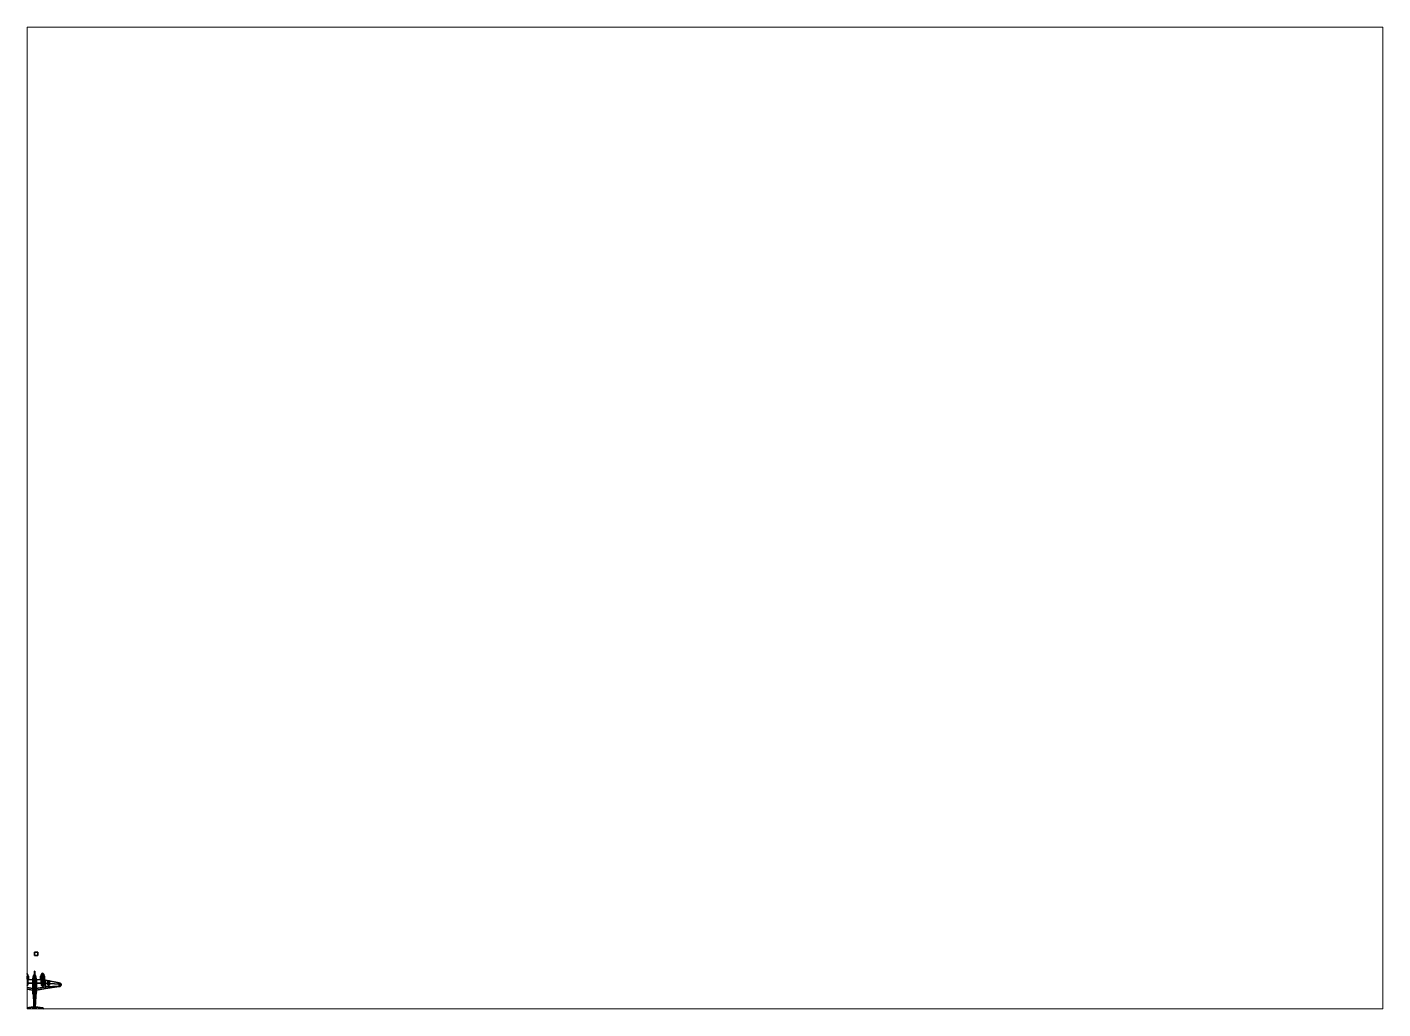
# Paper-space layout 'Layout1' of a CAD drawing. Header units: millimetres. Extents: x 28 to 251, y 20 to 181.
# The model-space entities are those that its viewports show. They can reach past a viewport. Long polylines and large blocks are cut down to what shows.
import ezdxf

# ---------------------------------------------------------------- set-up
doc = ezdxf.new("R2010")
doc.units = ezdxf.units.MM
for name, color, linetype in [('gun', 1, 'Continuous'), ('patch', 5, 'Continuous'), ('propeller', 1, 'Continuous'), ('turret', 2, 'Continuous'), ('w1', 5, 'Continuous'), ('w2', 6, 'Continuous')]:
    doc.layers.add(name, color=color, linetype=linetype)

msp = doc.modelspace()

# ---------------------------------------------------------------- linework, layer by layer
for points in [[(1, 12.5, 1), (1, 12.5), (0, 12.5), (0, 12.5, 1)], [(1, 12.5), (1, 11.5), (0, 11.5), (0, 12.5)], [(0, 12.5), (0, 11.5), (0, 11.5, 1), (0, 12.5, 1)], [(0, 12.5, 1), (0, 11.5, 1), (1, 11.5, 1), (1, 12.5, 1)], [(0, 11.5, 1), (0, 11.5), (1, 11.5), (1, 11.5, 1)], [(1, 11.5, 1), (1, 11.5), (1, 12.5), (1, 12.5, 1)], [(-0.45, 4.81), (-0.45, 4.81, -0.37), (-0.51, 4.02, -0.37), (-0.54, 4.02)], [(-0.42, 4.81, 0.19), (-0.45, 4.81), (-0.54, 4.02), (-0.53, 4.02, 0.26)], [(-0.33, 4.81, 0.46), (-0.42, 4.81, 0.19), (-0.53, 4.02, 0.26), (-0.5, 4.02, 0.46)], [(-0.45, 4.81, -0.37), (-0.42, 4.81, -0.49), (-0.48, 4.02, -0.52), (-0.51, 4.02, -0.37)], [(-0.24, 4.81, 0.63), (-0.33, 4.81, 0.46), (-0.5, 4.02, 0.46), (-0.31, 4.02, 0.95)], [(-0.42, 4.81, -0.49), (-0.38, 4.81, -0.54), (-0.41, 4.02, -0.63), (-0.48, 4.02, -0.52)], [(-0.22, 5.46, 0.07), (-0.45, 4.81), (-0.42, 4.81, 0.19), (-0.22, 5.43, 0.15)], [(-0.22, 5.46, 0.07), (-0.22, 5.46, -0.36), (-0.45, 4.81, -0.37), (-0.45, 4.81)], [(-0.22, 5.46, -0.36), (-0.22, 5.46, -0.36), (-0.42, 4.81, -0.49), (-0.45, 4.81, -0.37)], [(-0.22, 5.46, -0.36), (-0.22, 5.46, -0.36), (-0.22, 5.18, -0.51), (-0.42, 4.81, -0.49)], [(-0.33, 4.81, 0.46), (-0.22, 5.43, 0.15), (-0.42, 4.81, 0.19)], [(-0.42, 4.81, -0.49), (-0.42, 4.81, -0.49), (-0.22, 5.18, -0.51), (-0.38, 4.81, -0.54)], [(-0.38, 4.81, -0.54), (-0.27, 4.81, -0.58), (-0.27, 4.02, -0.68), (-0.41, 4.02, -0.63)], [(-0.38, 4.81, -0.54), (-0.38, 4.81, -0.54), (-0.22, 5.18, -0.51), (-0.27, 4.81, -0.58)], [(-0.24, 4.81, 0.63), (-0.22, 5.43, 0.15), (-0.33, 4.81, 0.46)], [(-0.18, 4.81, 0.65), (-0.24, 4.81, 0.63), (-0.31, 4.02, 0.95), (-0.18, 4.02, 1.09)], [(-0.27, 4.81, -0.58), (-0.27, 4.81, -0.58), (-0.22, 5.18, -0.51), (0, 4.81, -0.58)], [(0, 4.02, -0.69), (-0.27, 4.02, -0.68), (-0.27, 4.81, -0.58), (0, 4.81, -0.58)], [(-0.18, 4.81, 0.65), (-0.22, 5.43, 0.15), (-0.24, 4.81, 0.63)], [(0.22, 5.46, -0.36), (-0.22, 5.46, -0.36), (-0.22, 5.46, 0.07), (0.22, 5.46, 0.07)], [(0.22, 5.46, 0.07), (-0.22, 5.46, 0.07), (-0.22, 5.43, 0.15), (0.22, 5.43, 0.15)], [(0.22, 5.18, -0.51), (-0.22, 5.18, -0.51), (-0.22, 5.46, -0.36), (0.22, 5.46, -0.36)], [(0.22, 5.43, 0.15), (-0.22, 5.43, 0.15), (0, 4.81, 0.65)], [(0, 4.81, 0.65), (-0.22, 5.43, 0.15), (-0.18, 4.81, 0.65)], [(0, 4.81, -0.58), (0, 4.81, -0.58), (-0.22, 5.18, -0.51), (0.22, 5.18, -0.51)], [(0, 4.81, 0.65), (-0.18, 4.81, 0.65), (-0.18, 4.02, 1.09), (0, 4.02, 1.1)], [(0.18, 4.81, 0.65), (0.22, 5.43, 0.15), (0, 4.81, 0.65)], [(0, 4.81, -0.58), (0, 4.81, -0.58), (0.22, 5.18, -0.51), (0.27, 4.81, -0.58)], [(0, 4.81, -0.58), (0.27, 4.81, -0.58), (0.27, 4.02, -0.68), (0, 4.02, -0.69)], [(0, 4.02, 1.1), (0.18, 4.02, 1.09), (0.18, 4.81, 0.65), (0, 4.81, 0.65)], [(0.24, 4.81, 0.63), (0.22, 5.43, 0.15), (0.18, 4.81, 0.65)], [(0.18, 4.02, 1.09), (0.31, 4.02, 0.95), (0.24, 4.81, 0.63), (0.18, 4.81, 0.65)], [(0.22, 5.18, -0.51), (0.22, 5.18, -0.51), (0.22, 5.46, -0.36), (0.42, 4.81, -0.49)], [(0.45, 4.81), (0.22, 5.46, 0.07), (0.22, 5.43, 0.15), (0.42, 4.81, 0.19)], [(0.45, 4.81, -0.37), (0.22, 5.46, -0.36), (0.22, 5.46, 0.07), (0.45, 4.81)], [(0.42, 4.81, -0.49), (0.22, 5.46, -0.36), (0.22, 5.46, -0.36), (0.45, 4.81, -0.37)], [(0.33, 4.81, 0.46), (0.22, 5.43, 0.15), (0.24, 4.81, 0.63)], [(0.42, 4.81, 0.19), (0.22, 5.43, 0.15), (0.33, 4.81, 0.46)], [(0.27, 4.81, -0.58), (0.27, 4.81, -0.58), (0.22, 5.18, -0.51), (0.38, 4.81, -0.54)], [(0.38, 4.81, -0.54), (0.38, 4.81, -0.54), (0.22, 5.18, -0.51), (0.42, 4.81, -0.49)], [(0.31, 4.02, 0.95), (0.5, 4.02, 0.46), (0.33, 4.81, 0.46), (0.24, 4.81, 0.63)], [(0.41, 4.02, -0.63), (0.27, 4.02, -0.68), (0.27, 4.81, -0.58), (0.38, 4.81, -0.54)], [(0.5, 4.02, 0.46), (0.53, 4.02, 0.26), (0.42, 4.81, 0.19), (0.33, 4.81, 0.46)], [(0.48, 4.02, -0.52), (0.41, 4.02, -0.63), (0.38, 4.81, -0.54), (0.42, 4.81, -0.49)], [(0.53, 4.02, 0.26), (0.54, 4.02), (0.45, 4.81), (0.42, 4.81, 0.19)], [(0.51, 4.02, -0.37), (0.48, 4.02, -0.52), (0.42, 4.81, -0.49), (0.45, 4.81, -0.37)], [(0.54, 4.02), (0.51, 4.02, -0.37), (0.45, 4.81, -0.37), (0.45, 4.81)], [(-0.53, 4.02, 0.26), (-0.54, 4.02), (-0.54, 2.99), (-0.54, 2.99, 0.26)], [(-0.54, 4.02), (-0.51, 4.02, -0.37), (-0.54, 2.99, -0.17), (-0.54, 2.99)], [(-0.51, 4.02, -0.37), (-0.48, 4.02, -0.52), (-0.5, 2.99, -0.52), (-0.54, 2.99, -0.17)], [(-0.5, 4.02, 0.46), (-0.53, 4.02, 0.26), (-0.54, 2.99, 0.26), (-0.54, 2.99, 0.37)], [(-0.5, 4.02, 0.46), (-0.5, 4.02, 0.46), (-0.54, 2.99, 0.37), (-0.47, 2.99, 0.56)], [(-0.54, 2.99, 0.26), (-0.54, 2.99), (-0.54, 1.87), (-0.54, 1.87, 0.24)], [(-0.54, 2.99, -0.17), (-0.5, 2.99, -0.52), (-0.5, 1.87, -0.52), (-0.54, 1.87, -0.24)], [(-0.54, 2.99), (-0.54, 2.99, -0.17), (-0.54, 1.87, -0.24), (-0.54, 1.87)], [(-0.51, 2.99, 0.83), (-0.51, 2.99, 0.74), (-0.54, 1.87, 0.6), (-0.54, 1.87, 0.7)], [(-0.54, 2.99, 0.37), (-0.54, 2.99, 0.26), (-0.54, 1.87, 0.24), (-0.5, 1.87, 0.31)], [(-0.47, 2.99, 0.56), (-0.54, 2.99, 0.37), (-0.5, 1.87, 0.31), (-0.49, 1.87, 0.4)], [(-0.51, 2.99, 0.74), (-0.47, 2.99, 0.65), (-0.49, 1.87, 0.53), (-0.54, 1.87, 0.6)], [(-0.48, 2.99, 0.92), (-0.51, 2.99, 0.83), (-0.54, 1.87, 0.7), (-0.48, 1.87, 0.79)], [(-0.48, 1.87, 0.79), (-0.54, 1.87, 0.7), (-0.33, 0.18, 0.35), (-0.25, 0.18, 0.47)], [(-0.54, 1.87, 0.6), (-0.54, 1.87, 0.6), (-0.41, 0.45, 0.24), (-0.41, 0.18, 0.35)], [(-0.54, 1.87), (-0.54, 1.87, -0.24), (-0.41, 0.56, -0.03), (-0.41, 0.45, 0.24)], [(-0.54, 1.87, -0.24), (-0.5, 1.87, -0.52), (-0.41, 0.45, -0.3), (-0.41, 0.56, -0.03)], [(-0.54, 1.87, 0.24), (-0.54, 1.87), (-0.41, 0.45, 0.24)], [(-0.5, 1.87, 0.31), (-0.54, 1.87, 0.24), (-0.41, 0.45, 0.24)], [(-0.54, 1.87, 0.6), (-0.49, 1.87, 0.53), (-0.41, 0.45, 0.24)], [(-0.54, 1.87, 0.6), (-0.54, 1.87, 0.6), (-0.41, 0.18, 0.35), (-0.33, 0.18, 0.35)], [(-0.54, 1.87, 0.6), (-0.54, 1.87, 0.6), (-0.33, 0.18, 0.35), (-0.54, 1.87, 0.7)], [(-0.31, 4.02, 0.95), (-0.5, 4.02, 0.46), (-0.51, 2.99, 0.74), (-0.51, 2.99, 0.83)], [(-0.31, 4.02, 0.95), (-0.31, 4.02, 0.95), (-0.51, 2.99, 0.83), (-0.48, 2.99, 0.92)], [(-0.5, 4.02, 0.46), (-0.5, 4.02, 0.46), (-0.47, 2.99, 0.65), (-0.51, 2.99, 0.74)], [(-0.48, 4.02, -0.52), (-0.41, 4.02, -0.63), (-0.41, 2.99, -0.75), (-0.5, 2.99, -0.52)], [(-0.5, 4.02, 0.46), (-0.5, 4.02, 0.46), (-0.47, 2.99, 0.56), (-0.47, 2.99, 0.65)], [(-0.5, 2.99, -0.52), (-0.41, 2.99, -0.75), (-0.41, 1.87, -0.75), (-0.5, 1.87, -0.52)], [(-0.5, 1.87, -0.52), (-0.41, 1.87, -0.75), (-0.29, 0.18, -0.61), (-0.35, 0.18, -0.41)], [(-0.5, 1.87, -0.52), (-0.5, 1.87, -0.52), (-0.41, 0.18, -0.41), (-0.41, 0.45, -0.3)], [(-0.49, 1.87, 0.4), (-0.5, 1.87, 0.31), (-0.41, 0.45, 0.24)], [(-0.5, 1.87, -0.52), (-0.5, 1.87, -0.52), (-0.35, 0.18, -0.41), (-0.41, 0.18, -0.41)], [(-0.47, 2.99, 0.65), (-0.47, 2.99, 0.56), (-0.49, 1.87, 0.4), (-0.49, 1.87, 0.53)], [(-0.49, 1.87, 0.53), (-0.49, 1.87, 0.4), (-0.41, 0.45, 0.24)], [(-0.31, 4.02, 0.95), (-0.31, 4.02, 0.95), (-0.48, 2.99, 0.92), (-0.4, 2.99, 1.01)], [(-0.4, 2.99, 1.01), (-0.48, 2.99, 0.92), (-0.48, 1.87, 0.79), (-0.35, 1.87, 0.87)], [(-0.35, 1.87, 0.87), (-0.48, 1.87, 0.79), (-0.25, 0.18, 0.47), (-0.12, 0.18, 0.56)], [(-0.41, 4.02, -0.63), (-0.27, 4.02, -0.68), (-0.27, 2.99, -0.78), (-0.41, 2.99, -0.75)], [(-0.41, 2.99, -0.75), (-0.27, 2.99, -0.78), (-0.3, 1.87, -0.81), (-0.41, 1.87, -0.75)], [(-0.41, 1.87, -0.75), (-0.3, 1.87, -0.81), (-0.17, 0.18, -0.67), (-0.29, 0.18, -0.61)], [(-0.41, 0.56, -0.03), (-0.41, 0.45, -0.3), (-0.41, 0.18, -0.41), (-0.41, 0.45, 0.24)], [(-0.41, 0.45, 0.24), (-0.41, 0.18, -0.41), (-0.41, -0.09, -0.3), (-0.41, 0.18, 0.35)], [(-0.37, -0.87, 0.16), (-0.33, 0.18, 0.35), (-0.41, 0.18, 0.35), (-0.41, -0.09, 0.24)], [(-0.41, 0.18, 0.35), (-0.41, -0.09, -0.3), (-0.41, -0.2, -0.03), (-0.41, -0.09, 0.24)], [(-0.18, 4.02, 1.09), (-0.31, 4.02, 0.95), (-0.4, 2.99, 1.01), (-0.27, 2.99, 1.07)], [(-0.27, 2.99, 1.07), (-0.4, 2.99, 1.01), (-0.35, 1.87, 0.87), (-0.13, 1.87, 0.9)], [(-0.33, 0.18, 0.35), (-0.33, 0.18, 0.35), (-0.37, -0.87, 0.16), (-0.33, -0.87, 0.31)], [(-0.35, 0.18, -0.41), (-0.35, 0.18, -0.41), (-0.3, -0.87, -0.41), (-0.37, -0.87, -0.25)], [(-0.13, 1.87, 0.9), (-0.35, 1.87, 0.87), (-0.12, 0.18, 0.56), (0, 0.18, 0.6)], [(-0.35, 0.18, -0.41), (-0.29, 0.18, -0.61), (-0.23, -0.87, -0.5), (-0.3, -0.87, -0.41)], [(-0.25, 0.18, 0.47), (-0.33, 0.18, 0.35), (-0.33, -0.87, 0.31), (-0.25, -0.87, 0.44)], [(0, 1.87, -0.83), (-0.3, 1.87, -0.81), (-0.27, 2.99, -0.78), (0, 2.99, -0.79)], [(0, 0.18, -0.68), (-0.17, 0.18, -0.67), (-0.3, 1.87, -0.81), (0, 1.87, -0.83)], [(-0.29, 0.18, -0.61), (-0.17, 0.18, -0.67), (-0.11, -0.87, -0.55), (-0.23, -0.87, -0.5)], [(0, 2.99, -0.79), (-0.27, 2.99, -0.78), (-0.27, 4.02, -0.68), (0, 4.02, -0.69)], [(0, 4.02, 1.1), (-0.18, 4.02, 1.09), (-0.27, 2.99, 1.07), (0, 2.99, 1.09)], [(0, 2.99, 1.09), (-0.27, 2.99, 1.07), (-0.13, 1.87, 0.9), (0, 1.87, 0.9)], [(-0.12, 0.18, 0.56), (-0.25, 0.18, 0.47), (-0.25, -0.87, 0.44), (-0.06, -0.87, 0.55)], [(0, -0.87, -0.58), (-0.11, -0.87, -0.55), (-0.17, 0.18, -0.67), (0, 0.18, -0.68)], [(0, 1.87, 0.9), (-0.13, 1.87, 0.9), (0, 0.18, 0.6)], [(0, 0.18, 0.6), (-0.12, 0.18, 0.56), (-0.06, -0.87, 0.55), (0, -0.87, 0.56)], [(0, 3.11, 1.09), (-0.02, 3.09, 1.09), (-0.02, 3.05, 1.8), (0, 3.07, 1.8)], [(-0.02, 3.09, 1.09), (-0.02, 3.02, 1.09), (-0.02, 3.05, 1.8)], [(0, 3.07, 1.8), (-0.02, 3.05, 1.8), (0, 3.03, 1.8), (0.02, 3.05, 1.8)], [(-0.02, 3.02, 1.09), (0, 3, 1.09), (0, 3.03, 1.8), (-0.02, 3.05, 1.8)], [(0, 3.04, 1.77), (-0.01, 3.04, 1.76), (-0.01, -4.24, 2), (0, -4.24, 2.01)], [(-0.01, 3.04, 1.76), (0, 3.04, 1.75), (0, -4.24, 1.99), (-0.01, -4.24, 2)], [(0, 4.02, -0.69), (0.27, 4.02, -0.68), (0.27, 2.99, -0.78), (0, 2.99, -0.79)], [(0, 2.99, 1.09), (0.27, 2.99, 1.07), (0.18, 4.02, 1.09), (0, 4.02, 1.1)], [(0.02, 3.09, 1.09), (0, 3.11, 1.09), (0, 3.07, 1.8), (0.02, 3.05, 1.8)], [(0, 3, 1.09), (0.02, 3.02, 1.09), (0.02, 3.05, 1.8), (0, 3.03, 1.8)], [(0.01, 3.04, 1.76), (0, 3.04, 1.77), (0, -4.24, 2.01), (0.01, -4.24, 2)], [(0, 3.04, 1.75), (0.01, 3.04, 1.76), (0.01, -4.24, 2), (0, -4.24, 1.99)], [(0, 2.99, -0.79), (0.27, 2.99, -0.78), (0.3, 1.87, -0.81), (0, 1.87, -0.83)], [(0, 1.87, 0.9), (0.13, 1.87, 0.9), (0.27, 2.99, 1.07), (0, 2.99, 1.09)], [(0, 1.87, -0.83), (0.3, 1.87, -0.81), (0.17, 0.18, -0.67), (0, 0.18, -0.68)], [(0, 0.18, 0.6), (0.12, 0.18, 0.56), (0.35, 1.87, 0.87), (0.13, 1.87, 0.9)], [(0, 0.18, 0.6), (0, 0.18, 0.6), (0.13, 1.87, 0.9), (0, 1.87, 0.9)], [(0, 0.18, -0.68), (0.17, 0.18, -0.67), (0.11, -0.87, -0.55), (0, -0.87, -0.58)], [(0, -0.87, 0.56), (0.06, -0.87, 0.55), (0.12, 0.18, 0.56), (0, 0.18, 0.6)], [(0.02, 3.02, 1.09), (0.02, 3.09, 1.09), (0.02, 3.05, 1.8)], [(0.06, -0.87, 0.55), (0.25, -0.87, 0.44), (0.25, 0.18, 0.47), (0.12, 0.18, 0.56)], [(0.23, -0.87, -0.5), (0.11, -0.87, -0.55), (0.17, 0.18, -0.67), (0.29, 0.18, -0.61)], [(0.12, 0.18, 0.56), (0.25, 0.18, 0.47), (0.48, 1.87, 0.79), (0.35, 1.87, 0.87)], [(0.13, 1.87, 0.9), (0.35, 1.87, 0.87), (0.4, 2.99, 1.01), (0.27, 2.99, 1.07)], [(0.29, 0.18, -0.61), (0.17, 0.18, -0.67), (0.3, 1.87, -0.81), (0.41, 1.87, -0.75)], [(0.27, 2.99, 1.07), (0.4, 2.99, 1.01), (0.31, 4.02, 0.95), (0.18, 4.02, 1.09)], [(0.3, -0.87, -0.41), (0.23, -0.87, -0.5), (0.29, 0.18, -0.61), (0.35, 0.18, -0.41)], [(0.25, 0.18, 0.47), (0.33, 0.18, 0.35), (0.54, 1.87, 0.7), (0.48, 1.87, 0.79)], [(0.25, -0.87, 0.44), (0.33, -0.87, 0.31), (0.33, 0.18, 0.35), (0.25, 0.18, 0.47)], [(0.41, 2.99, -0.75), (0.27, 2.99, -0.78), (0.27, 4.02, -0.68), (0.41, 4.02, -0.63)], [(0.41, 1.87, -0.75), (0.3, 1.87, -0.81), (0.27, 2.99, -0.78), (0.41, 2.99, -0.75)], [(0.35, 0.18, -0.41), (0.29, 0.18, -0.61), (0.41, 1.87, -0.75), (0.5, 1.87, -0.52)], [(0.37, -0.87, -0.25), (0.3, -0.87, -0.41), (0.35, 0.18, -0.41)], [(0.51, 2.99, 0.83), (0.51, 2.99, 0.74), (0.5, 4.02, 0.46), (0.31, 4.02, 0.95)], [(0.4, 2.99, 1.01), (0.48, 2.99, 0.92), (0.31, 4.02, 0.95)], [(0.48, 2.99, 0.92), (0.51, 2.99, 0.83), (0.31, 4.02, 0.95)], [(0.33, 0.18, 0.35), (0.41, 0.18, 0.35), (0.54, 1.87, 0.7)], [(0.41, -0.09, 0.24), (0.41, 0.18, 0.35), (0.33, 0.18, 0.35), (0.37, -0.87, 0.16)], [(0.35, 1.87, 0.87), (0.48, 1.87, 0.79), (0.48, 2.99, 0.92), (0.4, 2.99, 1.01)], [(0.41, 0.18, -0.41), (0.35, 0.18, -0.41), (0.5, 1.87, -0.52)], [(0.5, 2.99, -0.52), (0.41, 2.99, -0.75), (0.41, 4.02, -0.63), (0.48, 4.02, -0.52)], [(0.5, 1.87, -0.52), (0.41, 1.87, -0.75), (0.41, 2.99, -0.75), (0.5, 2.99, -0.52)], [(0.41, 0.18, 0.35), (0.41, 0.45, 0.24), (0.54, 1.87, 0.6), (0.54, 1.87, 0.7)], [(0.41, 0.45, 0.24), (0.41, 0.56, -0.03), (0.5, 1.87, 0.31), (0.49, 1.87, 0.4)], [(0.41, 0.56, -0.03), (0.41, 0.45, -0.3), (0.5, 1.87, -0.52), (0.54, 1.87, -0.24)], [(0.41, 0.45, -0.3), (0.41, 0.18, -0.41), (0.5, 1.87, -0.52)], [(0.41, 0.56, -0.03), (0.41, 0.56, -0.03), (0.54, 1.87, -0.24), (0.54, 1.87)], [(0.41, 0.56, -0.03), (0.41, 0.56, -0.03), (0.54, 1.87), (0.54, 1.87, 0.24)], [(0.41, 0.56, -0.03), (0.41, 0.56, -0.03), (0.54, 1.87, 0.24), (0.5, 1.87, 0.31)], [(0.41, 0.45, 0.24), (0.41, 0.45, 0.24), (0.49, 1.87, 0.4), (0.49, 1.87, 0.53)], [(0.41, 0.45, 0.24), (0.41, 0.45, 0.24), (0.49, 1.87, 0.53), (0.54, 1.87, 0.6)], [(0.41, 0.45, -0.3), (0.41, 0.56, -0.03), (0.41, 0.45, 0.24), (0.41, 0.18, -0.41)], [(0.41, 0.18, -0.41), (0.41, 0.45, 0.24), (0.41, 0.18, 0.35), (0.41, -0.09, -0.3)], [(0.41, -0.09, -0.3), (0.41, 0.18, 0.35), (0.41, -0.09, 0.24), (0.41, -0.2, -0.03)], [(0.47, 2.99, 0.56), (0.54, 2.99, 0.37), (0.5, 4.02, 0.46)], [(0.47, 2.99, 0.65), (0.47, 2.99, 0.56), (0.5, 4.02, 0.46)], [(0.51, 2.99, 0.74), (0.47, 2.99, 0.65), (0.5, 4.02, 0.46)], [(0.49, 1.87, 0.4), (0.5, 1.87, 0.31), (0.54, 2.99, 0.37), (0.47, 2.99, 0.56)], [(0.49, 1.87, 0.53), (0.49, 1.87, 0.4), (0.47, 2.99, 0.56), (0.47, 2.99, 0.65)], [(0.54, 1.87, 0.6), (0.49, 1.87, 0.53), (0.47, 2.99, 0.65), (0.51, 2.99, 0.74)], [(0.54, 2.99, -0.17), (0.5, 2.99, -0.52), (0.48, 4.02, -0.52), (0.51, 4.02, -0.37)], [(0.48, 1.87, 0.79), (0.54, 1.87, 0.7), (0.51, 2.99, 0.83), (0.48, 2.99, 0.92)], [(0.54, 2.99, 0.37), (0.54, 2.99, 0.26), (0.53, 4.02, 0.26), (0.5, 4.02, 0.46)], [(0.54, 1.87, -0.24), (0.5, 1.87, -0.52), (0.5, 2.99, -0.52), (0.54, 2.99, -0.17)], [(0.5, 1.87, 0.31), (0.54, 1.87, 0.24), (0.54, 2.99, 0.26), (0.54, 2.99, 0.37)], [(0.54, 2.99), (0.54, 2.99, -0.17), (0.51, 4.02, -0.37), (0.54, 4.02)], [(0.54, 1.87, 0.7), (0.54, 1.87, 0.6), (0.51, 2.99, 0.74), (0.51, 2.99, 0.83)], [(0.54, 2.99, 0.26), (0.54, 2.99), (0.54, 4.02), (0.53, 4.02, 0.26)], [(0.54, 1.87), (0.54, 1.87, -0.24), (0.54, 2.99, -0.17), (0.54, 2.99)], [(0.54, 1.87, 0.24), (0.54, 1.87), (0.54, 2.99), (0.54, 2.99, 0.26)], [(-0.37, -0.87), (-0.37, -0.87, 0.16), (-0.41, -0.09, 0.24), (-0.41, -0.2, -0.03)], [(-0.37, -0.87, -0.25), (-0.37, -0.87), (-0.41, -0.2, -0.03), (-0.41, -0.09, -0.3)], [(-0.33, -0.87, 0.31), (-0.37, -0.87, 0.16), (-0.23, -3.55, 0.16), (-0.19, -3.55, 0.31)], [(-0.37, -0.87, -0.25), (-0.3, -0.87, -0.41), (-0.19, -3.55, -0.2), (-0.23, -3.55, -0.13)], [(-0.37, -0.87, 0.16), (-0.37, -0.87), (-0.26, -3.55), (-0.23, -3.55, 0.16)], [(-0.37, -0.87), (-0.37, -0.87, -0.25), (-0.23, -3.55, -0.13), (-0.26, -3.55)], [(-0.25, -0.87, 0.44), (-0.33, -0.87, 0.31), (-0.19, -3.55, 0.31), (-0.14, -3.55, 0.38)], [(-0.3, -0.87, -0.41), (-0.23, -0.87, -0.5), (-0.15, -3.55, -0.26), (-0.19, -3.55, -0.2)], [(-0.23, -3.55, 0.16), (-0.26, -3.55), (0, -5.97), (0, -6.13, 0.09)], [(-0.26, -3.55), (-0.23, -3.55, -0.13), (0, -5.4, -0.13), (0, -5.97)], [(-0.06, -0.87, 0.55), (-0.25, -0.87, 0.44), (-0.14, -3.55, 0.38), (-0.06, -3.55, 0.43)], [(-0.23, -0.87, -0.5), (-0.11, -0.87, -0.55), (-0.1, -3.55, -0.31), (-0.15, -3.55, -0.26)], [(-0.19, -3.55, 0.31), (-0.23, -3.55, 0.16), (0, -6.13, 0.09), (0, -6.13, 0.2)], [(-0.23, -3.55, -0.13), (-0.19, -3.55, -0.2), (0, -4.96, -0.2), (0, -5.4, -0.13)], [(-0.19, -3.55, -0.2), (-0.15, -3.55, -0.26), (0, -4.55, -0.26), (0, -4.96, -0.2)], [(-0.13, -3.76, 0.37), (-0.19, -3.55, 0.31), (0, -6.13, 0.2), (0, -6.1, 0.26)], [(-0.19, -3.55, 0.31), (-0.13, -3.76, 0.37), (-0.14, -3.55, 0.38)], [(-0.15, -3.55, -0.26), (-0.1, -3.55, -0.31), (0, -4.18, -0.31), (0, -4.55, -0.26)], [(-0.14, -3.55, 0.38), (-0.13, -3.76, 0.37), (-0.06, -3.55, 0.43)], [(-0.06, -3.55, 0.43), (-0.13, -3.76, 0.37), (0, -3.65, 0.44)], [(0, -3.65, 0.44), (-0.13, -3.76, 0.37), (-0.1, -3.89, 0.6)], [(-0.13, -3.76, 0.37), (0, -6.1, 0.26), (-0.1, -5.17, 0.6), (-0.1, -3.89, 0.6)], [(0, -3.55, -0.35), (-0.1, -3.55, -0.31), (-0.11, -0.87, -0.55), (0, -0.87, -0.58)], [(0, -3.74, -0.35), (0, -4.18, -0.31), (-0.1, -3.55, -0.31), (0, -3.55, -0.35)], [(0, -3.74, 0.6), (0, -3.65, 0.44), (0, -3.65, 0.44), (-0.1, -3.89, 0.6)], [(0, -4.23, 2.04), (0, -3.74, 0.6), (-0.1, -3.89, 0.6), (-0.07, -4.37, 2.04)], [(-0.1, -3.89, 0.6), (-0.1, -5.17, 0.6), (-0.07, -5.17, 2.04), (-0.07, -4.37, 2.04)], [(0, -4.34, 2.25), (0, -4.23, 2.04), (-0.07, -4.37, 2.04), (-0.07, -4.52, 2.25)], [(0, -0.87, 0.56), (-0.06, -0.87, 0.55), (-0.06, -3.55, 0.43), (0, -3.55, 0.44)], [(0, -3.55, 0.44), (-0.06, -3.55, 0.43), (0, -3.65, 0.44)], [(0.03, -0.85, 0.62), (0.02, -0.86, 0.62), (-0.01, -4.24, 2), (0, -4.24, 2.01)], [(0.02, -0.86, 0.62), (0.03, -0.87, 0.62), (0, -4.24, 1.99), (-0.01, -4.24, 2)], [(0, -1.2, -1.27), (-0.01, -1.21, -1.26), (-0.01, -1.15, -0.55), (0, -1.14, -0.56)], [(-0.01, -1.21, -1.26), (-0.01, -1.24, -1.25), (-0.01, -1.19, -0.54), (-0.01, -1.15, -0.55)], [(-0.01, -1.24, -1.25), (0, -1.25, -1.24), (0, -1.2, -0.55), (-0.01, -1.19, -0.54)], [(0, -1.27, -1.29), (-0.01, -1.28, -1.28), (-0.01, -1.21, -1.26), (0, -1.2, -1.27)], [(-0.01, -1.28, -1.28), (-0.01, -1.28, -1.28), (-0.01, -1.24, -1.25), (-0.01, -1.21, -1.26)], [(-0.01, -1.28, -1.28), (0, -1.29, -1.27), (0, -1.25, -1.24), (-0.01, -1.24, -1.25)], [(0, -1.27, -1.29), (0.01, -1.28, -1.28), (0, -1.29, -1.27), (-0.01, -1.28, -1.28)], [(0, -1.3, -0.61), (-0.01, -1.31, -0.6), (-0.01, -1.31, -0.52), (0, -1.3, -0.54)], [(0, -2.2, -0.53), (-0.01, -2.19, -0.52), (-0.01, -1.31, -0.6), (0, -1.3, -0.61)], [(-0.01, -1.31, -0.6), (0, -1.32, -0.59), (0, -1.32, -0.54), (-0.01, -1.31, -0.52)], [(-0.01, -2.19, -0.52), (0, -2.18, -0.51), (0, -1.32, -0.59), (-0.01, -1.31, -0.6)], [(0, -1.33, -0.59), (-0.01, -1.34, -0.6), (-0.01, -1.34, -0.52), (0, -1.33, -0.54)], [(-0.01, -1.34, -0.6), (0, -1.35, -0.59), (0, -1.35, -0.54), (-0.01, -1.34, -0.52)], [(0, -1.72, -0.55), (-0.01, -1.73, -0.56), (-0.01, -1.73, -0.49), (0, -1.72, -0.51)], [(-0.01, -1.73, -0.56), (0, -1.74, -0.55), (0, -1.74, -0.51), (-0.01, -1.73, -0.49)], [(0, -2.14, -0.52), (-0.01, -2.15, -0.53), (-0.01, -2.15, -0.45), (0, -2.14, -0.47)], [(-0.01, -2.15, -0.53), (0, -2.16, -0.51), (0, -2.16, -0.47), (-0.01, -2.15, -0.45)], [(0, -2.18, -0.51), (-0.01, -2.19, -0.52), (-0.01, -2.19, -0.45), (0, -2.18, -0.47)], [(-0.01, -2.19, -0.52), (0, -2.2, -0.53), (0, -2.2, -0.47), (-0.01, -2.19, -0.45)], [(0, -2.26, -0.52), (-0.01, -2.27, -0.51), (-0.01, -2.27, -0.43), (0, -2.26, -0.46)], [(0, -3.16, -0.44), (-0.01, -3.15, -0.43), (-0.01, -2.27, -0.51), (0, -2.26, -0.52)], [(-0.01, -2.27, -0.51), (0, -2.28, -0.5), (0, -2.28, -0.46), (-0.01, -2.27, -0.43)], [(-0.01, -3.15, -0.43), (0, -3.14, -0.42), (0, -2.28, -0.5), (-0.01, -2.27, -0.51)], [(0, -2.29, -0.5), (-0.01, -2.3, -0.51), (-0.01, -2.3, -0.43), (0, -2.29, -0.46)], [(-0.01, -2.3, -0.51), (0, -2.31, -0.5), (0, -2.31, -0.46), (-0.01, -2.3, -0.43)], [(0, -2.68, -0.46), (-0.01, -2.69, -0.47), (-0.01, -2.69, -0.4), (0, -2.68, -0.42)], [(-0.01, -2.69, -0.47), (0, -2.7, -0.46), (0, -2.7, -0.42), (-0.01, -2.69, -0.4)], [(0, -3.1, -0.43), (-0.01, -3.11, -0.44), (-0.01, -3.11, -0.36), (0, -3.1, -0.39)], [(-0.01, -3.11, -0.44), (0, -3.12, -0.42), (0, -3.12, -0.39), (-0.01, -3.11, -0.36)], [(0, -3.14, -0.42), (-0.01, -3.15, -0.43), (-0.01, -3.15, -0.36), (0, -3.14, -0.39)], [(-0.01, -3.15, -0.43), (0, -3.16, -0.44), (0, -3.16, -0.38), (-0.01, -3.15, -0.36)], [(0.04, -0.86, 0.62), (0.03, -0.85, 0.62), (0, -4.24, 2.01), (0.01, -4.24, 2)], [(0.03, -0.87, 0.62), (0.04, -0.86, 0.62), (0.01, -4.24, 2), (0, -4.24, 1.99)], [(0, -0.87, -0.58), (0.11, -0.87, -0.55), (0.1, -3.55, -0.31), (0, -3.55, -0.35)], [(0, -3.55, 0.44), (0.06, -3.55, 0.43), (0.06, -0.87, 0.55), (0, -0.87, 0.56)], [(0.01, -1.21, -1.26), (0, -1.2, -1.27), (0, -1.14, -0.56), (0.01, -1.15, -0.55)], [(0, -1.25, -1.24), (0.01, -1.24, -1.25), (0.01, -1.19, -0.54), (0, -1.2, -0.55)], [(0.01, -1.28, -1.28), (0, -1.27, -1.29), (0, -1.2, -1.27), (0.01, -1.21, -1.26)], [(0, -1.29, -1.27), (0.01, -1.28, -1.28), (0.01, -1.24, -1.25), (0, -1.25, -1.24)], [(0.01, -1.31, -0.6), (0, -1.3, -0.61), (0, -1.3, -0.54), (0.01, -1.31, -0.52)], [(0.01, -2.19, -0.52), (0, -2.2, -0.53), (0, -1.3, -0.61), (0.01, -1.31, -0.6)], [(0, -1.32, -0.59), (0.01, -1.31, -0.6), (0.01, -1.31, -0.52), (0, -1.32, -0.54)], [(0, -2.18, -0.51), (0.01, -2.19, -0.52), (0.01, -1.31, -0.6), (0, -1.32, -0.59)], [(0.01, -1.34, -0.6), (0, -1.33, -0.59), (0, -1.33, -0.54), (0.01, -1.34, -0.52)], [(0, -1.35, -0.59), (0.01, -1.34, -0.6), (0.01, -1.34, -0.52), (0, -1.35, -0.54)], [(0.01, -1.73, -0.56), (0, -1.72, -0.55), (0, -1.72, -0.51), (0.01, -1.73, -0.49)], [(0, -1.74, -0.55), (0.01, -1.73, -0.56), (0.01, -1.73, -0.49), (0, -1.74, -0.51)], [(0.01, -2.15, -0.53), (0, -2.14, -0.52), (0, -2.14, -0.47), (0.01, -2.15, -0.45)], [(0, -2.16, -0.51), (0.01, -2.15, -0.53), (0.01, -2.15, -0.45), (0, -2.16, -0.47)], [(0.01, -2.19, -0.52), (0, -2.18, -0.51), (0, -2.18, -0.47), (0.01, -2.19, -0.45)], [(0, -2.2, -0.53), (0.01, -2.19, -0.52), (0.01, -2.19, -0.45), (0, -2.2, -0.47)], [(0.01, -2.27, -0.51), (0, -2.26, -0.52), (0, -2.26, -0.46), (0.01, -2.27, -0.43)], [(0.01, -3.15, -0.43), (0, -3.16, -0.44), (0, -2.26, -0.52), (0.01, -2.27, -0.51)], [(0, -2.28, -0.5), (0.01, -2.27, -0.51), (0.01, -2.27, -0.43), (0, -2.28, -0.46)], [(0, -3.14, -0.42), (0.01, -3.15, -0.43), (0.01, -2.27, -0.51), (0, -2.28, -0.5)], [(0.01, -2.3, -0.51), (0, -2.29, -0.5), (0, -2.29, -0.46), (0.01, -2.3, -0.43)], [(0, -2.31, -0.5), (0.01, -2.3, -0.51), (0.01, -2.3, -0.43), (0, -2.31, -0.46)], [(0.01, -2.69, -0.47), (0, -2.68, -0.46), (0, -2.68, -0.42), (0.01, -2.69, -0.4)], [(0, -2.7, -0.46), (0.01, -2.69, -0.47), (0.01, -2.69, -0.4), (0, -2.7, -0.42)], [(0.01, -3.11, -0.44), (0, -3.1, -0.43), (0, -3.1, -0.39), (0.01, -3.11, -0.36)], [(0, -3.12, -0.42), (0.01, -3.11, -0.44), (0.01, -3.11, -0.36), (0, -3.12, -0.39)], [(0.01, -3.15, -0.43), (0, -3.14, -0.42), (0, -3.14, -0.39), (0.01, -3.15, -0.36)], [(0, -3.16, -0.44), (0.01, -3.15, -0.43), (0.01, -3.15, -0.36), (0, -3.16, -0.38)], [(0, -6.13, 0.2), (0, -6.13, 0.09), (0.23, -3.55, 0.16), (0.19, -3.55, 0.31)], [(0, -6.13, 0.09), (0, -5.97), (0.26, -3.55), (0.23, -3.55, 0.16)], [(0, -6.1, 0.26), (0, -6.13, 0.2), (0.19, -3.55, 0.31), (0.13, -3.76, 0.37)], [(0, -4.55, -0.26), (0, -4.18, -0.31), (0.1, -3.55, -0.31), (0.15, -3.55, -0.26)], [(0, -3.55, -0.35), (0.1, -3.55, -0.31), (0, -4.18, -0.31), (0, -3.74, -0.35)], [(0, -5.4, -0.13), (0, -4.96, -0.2), (0.19, -3.55, -0.2), (0.23, -3.55, -0.13)], [(0, -5.97), (0, -5.4, -0.13), (0.23, -3.55, -0.13), (0.26, -3.55)], [(0, -4.96, -0.2), (0, -4.55, -0.26), (0.15, -3.55, -0.26), (0.19, -3.55, -0.2)], [(0, -3.65, 0.44), (0, -3.65, 0.44), (0.06, -3.55, 0.43), (0, -3.55, 0.44)], [(0, -3.65, 0.44), (0, -3.65, 0.44), (0.13, -3.76, 0.37), (0.06, -3.55, 0.43)], [(0.1, -3.89, 0.6), (0, -3.65, 0.44), (0, -3.65, 0.44), (0, -3.74, 0.6)], [(0.1, -3.89, 0.6), (0.1, -3.89, 0.6), (0.13, -3.76, 0.37), (0, -3.65, 0.44)], [(0.07, -4.37, 2.04), (0.1, -3.89, 0.6), (0, -3.74, 0.6), (0, -4.23, 2.04)], [(0.1, -5.17, 0.6), (0, -6.1, 0.26), (0.13, -3.76, 0.37), (0.1, -3.89, 0.6)], [(0.07, -4.52, 2.25), (0.07, -4.37, 2.04), (0, -4.23, 2.04), (0, -4.34, 2.25)], [(0.01, -1.24, -1.25), (0.01, -1.21, -1.26), (0.01, -1.15, -0.55), (0.01, -1.19, -0.54)], [(0.01, -1.28, -1.28), (0.01, -1.28, -1.28), (0.01, -1.21, -1.26), (0.01, -1.24, -1.25)], [(0.03, -0.85, 0.52), (0.02, -0.86, 0.52), (0.02, -0.86, 0.62), (0.03, -0.85, 0.62)], [(0.02, -0.86, 0.52), (0.03, -0.87, 0.52), (0.03, -0.87, 0.62), (0.02, -0.86, 0.62)], [(0.04, -0.86, 0.52), (0.03, -0.85, 0.52), (0.03, -0.85, 0.62), (0.04, -0.86, 0.62)], [(0.03, -0.87, 0.52), (0.04, -0.86, 0.52), (0.04, -0.86, 0.62), (0.03, -0.87, 0.62)], [(0.06, -3.55, 0.43), (0.14, -3.55, 0.38), (0.25, -0.87, 0.44), (0.06, -0.87, 0.55)], [(0.06, -3.55, 0.43), (0.06, -3.55, 0.43), (0.13, -3.76, 0.37), (0.14, -3.55, 0.38)], [(0.07, -5.17, 2.04), (0.1, -5.17, 0.6), (0.1, -3.89, 0.6), (0.07, -4.37, 2.04)], [(0.15, -3.55, -0.26), (0.1, -3.55, -0.31), (0.11, -0.87, -0.55), (0.23, -0.87, -0.5)], [(0.14, -3.55, 0.38), (0.14, -3.55, 0.38), (0.13, -3.76, 0.37), (0.19, -3.55, 0.31)], [(0.14, -3.55, 0.38), (0.19, -3.55, 0.31), (0.33, -0.87, 0.31), (0.25, -0.87, 0.44)], [(0.19, -3.55, -0.2), (0.15, -3.55, -0.26), (0.23, -0.87, -0.5), (0.3, -0.87, -0.41)], [(0.23, -3.55, -0.13), (0.19, -3.55, -0.2), (0.3, -0.87, -0.41), (0.37, -0.87, -0.25)], [(0.19, -3.55, 0.31), (0.23, -3.55, 0.16), (0.37, -0.87, 0.16), (0.33, -0.87, 0.31)], [(0.23, -3.55, 0.16), (0.26, -3.55), (0.37, -0.87), (0.37, -0.87, 0.16)], [(0.26, -3.55), (0.23, -3.55, -0.13), (0.37, -0.87, -0.25), (0.37, -0.87)], [(0.41, -0.2, -0.03), (0.41, -0.09, 0.24), (0.37, -0.87, 0.16), (0.37, -0.87)], [(0.41, -0.09, -0.3), (0.41, -0.2, -0.03), (0.37, -0.87), (0.37, -0.87, -0.25)], [(-0.07, -5.17, 2.04), (-0.1, -5.17, 0.6), (0, -6.03, 0.6), (0, -5.71, 2.04)], [(-0.1, -5.17, 0.6), (0, -6.06, 0.39), (0, -6.06, 0.39), (0, -6.03, 0.6)], [(-0.1, -5.17, 0.6), (0, -6.08, 0.37), (0, -6.08, 0.37), (0, -6.06, 0.39)], [(-0.1, -5.17, 0.6), (0, -6.1, 0.26), (0, -6.1, 0.26), (0, -6.08, 0.37)], [(0, -4.59, 2.46), (0, -4.34, 2.25), (-0.07, -4.52, 2.25), (-0.05, -4.75, 2.46)], [(-0.07, -4.37, 2.04), (-0.07, -5.17, 2.04), (-0.07, -5.17, 2.25), (-0.07, -4.52, 2.25)], [(-0.07, -4.52, 2.25), (-0.07, -5.17, 2.25), (-0.05, -5.17, 2.46), (-0.05, -4.75, 2.46)], [(-0.05, -5.17, 2.46), (-0.07, -5.17, 2.25), (0, -5.6, 2.25), (0, -5.37, 2.46)], [(-0.07, -5.17, 2.25), (-0.07, -5.17, 2.04), (0, -5.71, 2.04), (0, -5.6, 2.25)], [(-0.04, -4.87, 2.55), (0, -4.59, 2.46), (-0.05, -4.75, 2.46), (-0.04, -4.87, 2.55)], [(-0.05, -4.75, 2.46), (-0.05, -5.17, 2.46), (-0.04, -5.18, 2.55), (-0.04, -4.87, 2.55)], [(-0.04, -5.18, 2.55), (-0.05, -5.17, 2.46), (0, -5.37, 2.46), (-0.04, -5.18, 2.55)], [(0, -4.59, 2.46), (-0.04, -4.87, 2.55), (0, -4.87, 2.56), (0, -4.59, 2.46)], [(-0.04, -4.87, 2.55), (-0.04, -5.18, 2.55), (0, -5.19, 2.56), (0, -4.87, 2.56)], [(0, -5.19, 2.56), (-0.04, -5.18, 2.55), (0, -5.37, 2.46), (0, -5.19, 2.56)], [(0.05, -4.75, 2.46), (0.07, -4.52, 2.25), (0, -4.34, 2.25), (0, -4.59, 2.46)], [(0.04, -4.87, 2.55), (0.05, -4.75, 2.46), (0, -4.59, 2.46), (0.04, -4.87, 2.55)], [(0, -4.59, 2.46), (0, -4.87, 2.56), (0.04, -4.87, 2.55), (0, -4.59, 2.46)], [(0, -4.87, 2.56), (0, -5.19, 2.56), (0.04, -5.18, 2.55), (0.04, -4.87, 2.55)], [(0, -5.71, 2.04), (0, -6.03, 0.6), (0.1, -5.17, 0.6), (0.07, -5.17, 2.04)], [(0, -5.6, 2.25), (0, -5.71, 2.04), (0.07, -5.17, 2.04), (0.07, -5.17, 2.25)], [(0, -5.37, 2.46), (0, -5.6, 2.25), (0.07, -5.17, 2.25), (0.05, -5.17, 2.46)], [(0.04, -5.18, 2.55), (0, -5.37, 2.46), (0.05, -5.17, 2.46), (0.04, -5.18, 2.55)], [(0, -6.03, 0.6), (0, -6.06, 0.39), (0, -6.06, 0.39), (0.1, -5.17, 0.6)], [(0, -6.06, 0.39), (0, -6.08, 0.37), (0, -6.08, 0.37), (0.1, -5.17, 0.6)], [(0, -6.08, 0.37), (0, -6.1, 0.26), (0, -6.1, 0.26), (0.1, -5.17, 0.6)], [(0, -5.19, 2.56), (0, -5.37, 2.46), (0.04, -5.18, 2.55), (0, -5.19, 2.56)], [(0.04, -5.18, 2.55), (0.05, -5.17, 2.46), (0.05, -4.75, 2.46), (0.04, -4.87, 2.55)], [(0.05, -5.17, 2.46), (0.07, -5.17, 2.25), (0.07, -4.52, 2.25), (0.05, -4.75, 2.46)], [(0.07, -5.17, 2.25), (0.07, -5.17, 2.04), (0.07, -4.37, 2.04), (0.07, -4.52, 2.25)]]:
    msp.add_3dface(points)
at = {"layer": 'gun'}
for points in [[(-0.04, 6.52, -0.27), (-0.06, 6.52, -0.31), (-0.04, 6.37, -0.31), (-0.03, 6.37, -0.28)], [(-0.06, 6.52, -0.31), (-0.04, 6.52, -0.35), (-0.03, 6.37, -0.34), (-0.04, 6.37, -0.31)], [(0.04, 6.52, -0.27), (-0.06, 6.52, -0.31), (-0.04, 6.52, -0.27), (0, 6.52, -0.26)], [(0.05, 6.52, -0.31), (-0.04, 6.52, -0.35), (-0.06, 6.52, -0.31), (0.04, 6.52, -0.27)], [(-0.04, 4.44, -0.35), (-0.06, 4.44, -0.31), (-0.04, 6.33, -0.31), (-0.03, 6.33, -0.34)], [(-0.06, 4.44, -0.31), (-0.04, 4.44, -0.27), (-0.03, 6.33, -0.28), (-0.04, 6.33, -0.31)], [(0, 6.52, -0.26), (-0.04, 6.52, -0.27), (-0.03, 6.37, -0.28), (0, 6.37, -0.27)], [(-0.04, 6.52, -0.35), (0, 6.52, -0.37), (0, 6.37, -0.35), (-0.03, 6.37, -0.34)], [(0.04, 6.52, -0.35), (0, 6.52, -0.37), (-0.04, 6.52, -0.35), (0.05, 6.52, -0.31)], [(-0.03, 6.37, -0.28), (-0.04, 6.37, -0.31), (-0.04, 6.33, -0.31), (-0.03, 6.33, -0.28)], [(-0.04, 6.37, -0.31), (-0.03, 6.37, -0.34), (-0.03, 6.33, -0.34), (-0.04, 6.33, -0.31)], [(0, 4.44, -0.37), (-0.04, 4.44, -0.35), (-0.03, 6.33, -0.34), (0, 6.33, -0.35)], [(-0.04, 4.44, -0.27), (0, 4.44, -0.26), (0, 6.33, -0.27), (-0.03, 6.33, -0.28)], [(0, 6.37, -0.27), (-0.03, 6.37, -0.28), (-0.03, 6.33, -0.28), (0, 6.33, -0.27)], [(-0.03, 6.37, -0.34), (0, 6.37, -0.35), (0, 6.33, -0.35), (-0.03, 6.33, -0.34)], [(0.04, 6.52, -0.27), (0, 6.52, -0.26), (0, 6.37, -0.27), (0.03, 6.37, -0.28)], [(0, 6.52, -0.37), (0.04, 6.52, -0.35), (0.03, 6.37, -0.34), (0, 6.37, -0.35)], [(0.03, 6.37, -0.28), (0, 6.37, -0.27), (0, 6.33, -0.27), (0.03, 6.33, -0.28)], [(0, 6.37, -0.35), (0.03, 6.37, -0.34), (0.03, 6.33, -0.34), (0, 6.33, -0.35)], [(0.04, 4.44, -0.35), (0, 4.44, -0.37), (0, 6.33, -0.35), (0.03, 6.33, -0.34)], [(0, 4.44, -0.26), (0.04, 4.44, -0.27), (0.03, 6.33, -0.28), (0, 6.33, -0.27)], [(0.05, 6.52, -0.31), (0.04, 6.52, -0.27), (0.03, 6.37, -0.28), (0.04, 6.37, -0.31)], [(0.04, 6.52, -0.35), (0.05, 6.52, -0.31), (0.04, 6.37, -0.31), (0.03, 6.37, -0.34)], [(0.04, 6.37, -0.31), (0.03, 6.37, -0.28), (0.03, 6.33, -0.28), (0.04, 6.33, -0.31)], [(0.03, 6.37, -0.34), (0.04, 6.37, -0.31), (0.04, 6.33, -0.31), (0.03, 6.33, -0.34)], [(0.05, 4.44, -0.31), (0.04, 4.44, -0.35), (0.03, 6.33, -0.34), (0.04, 6.33, -0.31)], [(0.04, 4.44, -0.27), (0.05, 4.44, -0.31), (0.04, 6.33, -0.31), (0.03, 6.33, -0.28)], [(-4.45, 3.51, -0.6), (-4.53, 3.51, -0.63), (-4.53, 3.51, -0.61), (-4.47, 3.51, -0.58)], [(-4.45, 2.18, -0.46), (-4.53, 2.18, -0.42), (-4.53, 2.18, -0.45), (-4.47, 2.18, -0.48)], [(-4.45, 3.51, -0.46), (-4.53, 3.51, -0.42), (-4.53, 2.18, -0.42), (-4.45, 2.18, -0.46)], [(-4.53, 3.51, -0.63), (-4.45, 3.51, -0.6), (-4.45, 2.18, -0.6), (-4.53, 2.18, -0.63)], [(-4.53, 3.51, -0.42), (-4.45, 3.51, -0.46), (-4.47, 3.51, -0.48), (-4.53, 3.51, -0.45)], [(-4.53, 2.18, -0.63), (-4.45, 2.18, -0.6), (-4.47, 2.18, -0.58), (-4.53, 2.18, -0.61)], [(-4.42, 3.51, -0.59), (-4.49, 3.51, -0.63), (-4.49, 2.18, -0.63), (-4.42, 2.18, -0.59)], [(-4.49, 3.51, -0.77), (-4.42, 3.51, -0.8), (-4.42, 2.18, -0.8), (-4.49, 2.18, -0.77)], [(-4.42, 3.51, -0.8), (-4.49, 3.51, -0.77), (-4.47, 3.51, -0.75), (-4.42, 3.51, -0.78)], [(-4.49, 3.51, -0.63), (-4.42, 3.51, -0.6), (-4.42, 3.51, -0.62), (-4.47, 3.51, -0.65)], [(-4.42, 2.18, -0.59), (-4.49, 2.18, -0.63), (-4.47, 2.18, -0.65), (-4.42, 2.18, -0.62)], [(-4.49, 2.18, -0.77), (-4.42, 2.18, -0.8), (-4.42, 2.18, -0.78), (-4.47, 2.18, -0.75)], [(-4.47, 3.51, -0.48), (-4.45, 3.51, -0.53), (-4.45, 2.18, -0.53), (-4.47, 2.18, -0.48)], [(-4.45, 3.51, -0.53), (-4.47, 3.51, -0.58), (-4.47, 2.18, -0.58), (-4.45, 2.18, -0.53)], [(-4.42, 3.51, -0.53), (-4.45, 3.51, -0.6), (-4.47, 3.51, -0.58), (-4.45, 3.51, -0.53)], [(-4.45, 3.51, -0.46), (-4.42, 3.51, -0.53), (-4.45, 3.51, -0.53), (-4.47, 3.51, -0.48)], [(-4.47, 3.51, -0.65), (-4.42, 3.51, -0.62), (-4.42, 2.18, -0.62), (-4.47, 2.18, -0.65)], [(-4.42, 3.51, -0.78), (-4.47, 3.51, -0.75), (-4.47, 2.18, -0.75), (-4.42, 2.18, -0.78)], [(-4.45, 2.18, -0.6), (-4.42, 2.18, -0.53), (-4.45, 2.18, -0.53), (-4.47, 2.18, -0.58)], [(-4.42, 2.18, -0.53), (-4.45, 2.18, -0.46), (-4.47, 2.18, -0.48), (-4.45, 2.18, -0.53)], [(-4.42, 3.51, -0.53), (-4.45, 3.51, -0.46), (-4.45, 2.18, -0.46), (-4.42, 2.18, -0.53)], [(-4.45, 3.51, -0.6), (-4.42, 3.51, -0.53), (-4.42, 2.18, -0.53), (-4.45, 2.18, -0.6)], [(-4.42, 2.68, -0.53), (-4.44, 2.66, -0.53), (-4.44, 2.66, -0.32), (-4.42, 2.68, -0.32)], [(-4.44, 2.66, -0.53), (-4.44, 2.25, -0.53), (-4.44, 2.25, -0.32), (-4.44, 2.66, -0.32)], [(-4.44, 2.25, -0.53), (-4.42, 2.23, -0.53), (-4.42, 2.23, -0.32), (-4.44, 2.25, -0.32)], [(-4.42, 3.51, -0.53), (-4.39, 3.51, -0.46), (-4.37, 3.51, -0.48), (-4.39, 3.51, -0.53)], [(-4.39, 3.51, -0.6), (-4.42, 3.51, -0.53), (-4.39, 3.51, -0.53), (-4.37, 3.51, -0.58)], [(-4.42, 3.51, -0.53), (-4.39, 3.51, -0.6), (-4.39, 2.18, -0.6), (-4.42, 2.18, -0.53)], [(-4.39, 3.51, -0.46), (-4.42, 3.51, -0.53), (-4.42, 2.18, -0.53), (-4.39, 2.18, -0.46)], [(-4.42, 3.51, -0.62), (-4.37, 3.51, -0.65), (-4.37, 2.18, -0.65), (-4.42, 2.18, -0.62)], [(-4.37, 3.51, -0.75), (-4.42, 3.51, -0.78), (-4.42, 2.18, -0.78), (-4.37, 2.18, -0.75)], [(-4.35, 3.51, -0.63), (-4.42, 3.51, -0.59), (-4.42, 2.18, -0.59), (-4.35, 2.18, -0.63)], [(-4.42, 3.51, -0.8), (-4.35, 3.51, -0.77), (-4.35, 2.18, -0.77), (-4.42, 2.18, -0.8)], [(-4.42, 3.51, -0.59), (-4.35, 3.51, -0.63), (-4.37, 3.51, -0.65), (-4.42, 3.51, -0.62)], [(-4.35, 3.51, -0.77), (-4.42, 3.51, -0.8), (-4.42, 3.51, -0.78), (-4.37, 3.51, -0.75)], [(-4.4, 2.66, -0.53), (-4.42, 2.68, -0.53), (-4.42, 2.68, -0.32), (-4.4, 2.66, -0.32)], [(-4.42, 2.23, -0.53), (-4.4, 2.25, -0.53), (-4.4, 2.25, -0.32), (-4.42, 2.23, -0.32)], [(-4.42, 2.18, -0.53), (-4.39, 2.18, -0.6), (-4.37, 2.18, -0.58), (-4.39, 2.18, -0.53)], [(-4.39, 2.18, -0.46), (-4.42, 2.18, -0.53), (-4.39, 2.18, -0.53), (-4.37, 2.18, -0.48)], [(-4.42, 2.18, -0.8), (-4.35, 2.18, -0.77), (-4.37, 2.18, -0.75), (-4.42, 2.18, -0.78)], [(-4.35, 2.18, -0.63), (-4.42, 2.18, -0.59), (-4.42, 2.18, -0.62), (-4.37, 2.18, -0.65)], [(-4.4, 2.25, -0.53), (-4.4, 2.66, -0.53), (-4.4, 2.66, -0.32), (-4.4, 2.25, -0.32)], [(-4.39, 3.51, -0.46), (-4.32, 3.51, -0.43), (-4.32, 3.51, -0.45), (-4.37, 3.51, -0.48)], [(-4.32, 3.51, -0.63), (-4.39, 3.51, -0.6), (-4.37, 3.51, -0.58), (-4.32, 3.51, -0.61)], [(-4.39, 3.51, -0.6), (-4.32, 3.51, -0.63), (-4.32, 2.18, -0.63), (-4.39, 2.18, -0.6)], [(-4.32, 3.51, -0.42), (-4.39, 3.51, -0.46), (-4.39, 2.18, -0.46), (-4.32, 2.18, -0.42)], [(-4.37, 3.51, -0.58), (-4.39, 3.51, -0.53), (-4.39, 2.18, -0.53), (-4.37, 2.18, -0.58)], [(-4.39, 3.51, -0.53), (-4.37, 3.51, -0.48), (-4.37, 2.18, -0.48), (-4.39, 2.18, -0.53)], [(-4.39, 2.18, -0.6), (-4.32, 2.18, -0.63), (-4.32, 2.18, -0.61), (-4.37, 2.18, -0.58)], [(-4.32, 2.18, -0.42), (-4.39, 2.18, -0.46), (-4.37, 2.18, -0.48), (-4.32, 2.18, -0.45)], [(-4.32, 3.51, -0.61), (-4.37, 3.51, -0.58), (-4.37, 2.18, -0.58), (-4.32, 2.18, -0.61)], [(-4.37, 3.51, -0.48), (-4.32, 3.51, -0.45), (-4.32, 2.18, -0.45), (-4.37, 2.18, -0.48)], [(-4.37, 3.51, -0.65), (-4.34, 3.51, -0.7), (-4.34, 2.18, -0.7), (-4.37, 2.18, -0.65)], [(-4.34, 3.51, -0.7), (-4.37, 3.51, -0.75), (-4.37, 2.18, -0.75), (-4.34, 2.18, -0.7)], [(-4.35, 3.51, -0.63), (-4.32, 3.51, -0.7), (-4.34, 3.51, -0.7), (-4.37, 3.51, -0.65)], [(-4.32, 3.51, -0.7), (-4.35, 3.51, -0.77), (-4.37, 3.51, -0.75), (-4.34, 3.51, -0.7)], [(-4.35, 2.18, -0.77), (-4.32, 2.18, -0.7), (-4.34, 2.18, -0.7), (-4.37, 2.18, -0.75)], [(-4.32, 2.18, -0.7), (-4.35, 2.18, -0.63), (-4.37, 2.18, -0.65), (-4.34, 2.18, -0.7)], [(-4.32, 3.51, -0.7), (-4.35, 3.51, -0.63), (-4.35, 2.18, -0.63), (-4.32, 2.18, -0.7)], [(-4.35, 3.51, -0.77), (-4.32, 3.51, -0.7), (-4.32, 2.18, -0.7), (-4.35, 2.18, -0.77)], [(-4.24, 3.51, -0.6), (-4.32, 3.51, -0.63), (-4.32, 3.51, -0.61), (-4.26, 3.51, -0.58)], [(-4.32, 3.51, -0.42), (-4.24, 3.51, -0.46), (-4.26, 3.51, -0.48), (-4.32, 3.51, -0.45)], [(-4.32, 3.51, -0.63), (-4.24, 3.51, -0.6), (-4.24, 2.18, -0.6), (-4.32, 2.18, -0.63)], [(-4.24, 3.51, -0.46), (-4.32, 3.51, -0.42), (-4.32, 2.18, -0.42), (-4.24, 2.18, -0.46)], [(-4.26, 3.51, -0.58), (-4.32, 3.51, -0.61), (-4.32, 2.18, -0.61), (-4.26, 2.18, -0.58)], [(-4.32, 3.51, -0.45), (-4.26, 3.51, -0.48), (-4.26, 2.18, -0.48), (-4.32, 2.18, -0.45)], [(-4.24, 2.18, -0.46), (-4.32, 2.18, -0.42), (-4.32, 2.18, -0.45), (-4.26, 2.18, -0.48)], [(-4.32, 2.18, -0.63), (-4.24, 2.18, -0.6), (-4.26, 2.18, -0.58), (-4.32, 2.18, -0.61)], [(-4.21, 3.51, -0.53), (-4.24, 3.51, -0.6), (-4.26, 3.51, -0.58), (-4.24, 3.51, -0.53)], [(-4.24, 3.51, -0.46), (-4.21, 3.51, -0.53), (-4.24, 3.51, -0.53), (-4.26, 3.51, -0.48)], [(-4.24, 3.51, -0.53), (-4.26, 3.51, -0.58), (-4.26, 2.18, -0.58), (-4.24, 2.18, -0.53)], [(-4.26, 3.51, -0.48), (-4.24, 3.51, -0.53), (-4.24, 2.18, -0.53), (-4.26, 2.18, -0.48)], [(-4.21, 2.18, -0.53), (-4.24, 2.18, -0.46), (-4.26, 2.18, -0.48), (-4.24, 2.18, -0.53)], [(-4.24, 2.18, -0.6), (-4.21, 2.18, -0.53), (-4.24, 2.18, -0.53), (-4.26, 2.18, -0.58)], [(-4.24, 3.51, -0.6), (-4.21, 3.51, -0.53), (-4.21, 2.18, -0.53), (-4.24, 2.18, -0.6)], [(-4.21, 3.51, -0.53), (-4.24, 3.51, -0.46), (-4.24, 2.18, -0.46), (-4.21, 2.18, -0.53)], [(-0.5, 0.18, -0.03), (-0.49, 0.18, -0.04), (-0.49, -0.5, -0.04), (-0.5, -0.5, -0.03)], [(-0.49, 0.18, -0.02), (-0.5, 0.18, -0.03), (-0.5, -0.5, -0.03), (-0.49, -0.5, -0.02)], [(-0.49, 0.18, -0.04), (-0.48, 0.18, -0.05), (-0.48, -0.5, -0.05), (-0.49, -0.5, -0.04)], [(-0.48, 0.18, -0.01), (-0.49, 0.18, -0.02), (-0.49, -0.5, -0.02), (-0.48, -0.5, -0.01)], [(-0.47, 0.18, -0.02), (-0.48, 0.18, -0.01), (-0.48, -0.5, -0.01), (-0.47, -0.5, -0.02)], [(-0.48, 0.18, -0.05), (-0.47, 0.18, -0.04), (-0.47, -0.5, -0.04), (-0.48, -0.5, -0.05)], [(-0.46, 0.18, -0.03), (-0.47, 0.18, -0.02), (-0.47, -0.5, -0.02), (-0.46, -0.5, -0.03)], [(-0.47, 0.18, -0.04), (-0.46, 0.18, -0.03), (-0.46, -0.5, -0.03), (-0.47, -0.5, -0.04)], [(0.47, 0.18, -0.02), (0.46, 0.18, -0.03), (0.46, -0.5, -0.03), (0.47, -0.5, -0.02)], [(0.46, 0.18, -0.03), (0.47, 0.18, -0.04), (0.47, -0.5, -0.04), (0.46, -0.5, -0.03)], [(0.48, 0.18, -0.01), (0.47, 0.18, -0.02), (0.47, -0.5, -0.02), (0.48, -0.5, -0.01)], [(0.47, 0.18, -0.04), (0.48, 0.18, -0.05), (0.48, -0.5, -0.05), (0.47, -0.5, -0.04)], [(0.48, 0.18, -0.05), (0.49, 0.18, -0.04), (0.49, -0.5, -0.04), (0.48, -0.5, -0.05)], [(0.49, 0.18, -0.02), (0.48, 0.18, -0.01), (0.48, -0.5, -0.01), (0.49, -0.5, -0.02)], [(0.49, 0.18, -0.04), (0.5, 0.18, -0.03), (0.5, -0.5, -0.03), (0.49, -0.5, -0.04)], [(0.5, 0.18, -0.03), (0.49, 0.18, -0.02), (0.49, -0.5, -0.02), (0.5, -0.5, -0.03)], [(4.21, 3.51, -0.53), (4.24, 3.51, -0.46), (4.26, 3.51, -0.48), (4.24, 3.51, -0.53)], [(4.24, 3.51, -0.6), (4.21, 3.51, -0.53), (4.24, 3.51, -0.53), (4.26, 3.51, -0.58)], [(4.21, 3.51, -0.53), (4.24, 3.51, -0.6), (4.24, 2.18, -0.6), (4.21, 2.18, -0.53)], [(4.24, 3.51, -0.46), (4.21, 3.51, -0.53), (4.21, 2.18, -0.53), (4.24, 2.18, -0.46)], [(4.21, 2.18, -0.53), (4.24, 2.18, -0.6), (4.26, 2.18, -0.58), (4.24, 2.18, -0.53)], [(4.24, 2.18, -0.46), (4.21, 2.18, -0.53), (4.24, 2.18, -0.53), (4.26, 2.18, -0.48)], [(4.24, 3.51, -0.46), (4.32, 3.51, -0.43), (4.32, 3.51, -0.45), (4.26, 3.51, -0.48)], [(4.32, 3.51, -0.63), (4.24, 3.51, -0.6), (4.26, 3.51, -0.58), (4.32, 3.51, -0.61)], [(4.24, 3.51, -0.6), (4.32, 3.51, -0.63), (4.32, 2.18, -0.63), (4.24, 2.18, -0.6)], [(4.32, 3.51, -0.42), (4.24, 3.51, -0.46), (4.24, 2.18, -0.46), (4.32, 2.18, -0.42)], [(4.26, 3.51, -0.58), (4.24, 3.51, -0.53), (4.24, 2.18, -0.53), (4.26, 2.18, -0.58)], [(4.24, 3.51, -0.53), (4.26, 3.51, -0.48), (4.26, 2.18, -0.48), (4.24, 2.18, -0.53)], [(4.24, 2.18, -0.6), (4.32, 2.18, -0.63), (4.32, 2.18, -0.61), (4.26, 2.18, -0.58)], [(4.32, 2.18, -0.42), (4.24, 2.18, -0.46), (4.26, 2.18, -0.48), (4.32, 2.18, -0.45)], [(4.32, 3.51, -0.61), (4.26, 3.51, -0.58), (4.26, 2.18, -0.58), (4.32, 2.18, -0.61)], [(4.26, 3.51, -0.48), (4.32, 3.51, -0.45), (4.32, 2.18, -0.45), (4.26, 2.18, -0.48)], [(4.35, 3.51, -0.63), (4.32, 3.51, -0.7), (4.32, 2.18, -0.7), (4.35, 2.18, -0.63)], [(4.32, 3.51, -0.7), (4.35, 3.51, -0.77), (4.35, 2.18, -0.77), (4.32, 2.18, -0.7)], [(4.35, 3.51, -0.77), (4.32, 3.51, -0.7), (4.34, 3.51, -0.7), (4.37, 3.51, -0.75)], [(4.32, 3.51, -0.7), (4.35, 3.51, -0.63), (4.37, 3.51, -0.65), (4.34, 3.51, -0.7)], [(4.39, 3.51, -0.6), (4.32, 3.51, -0.63), (4.32, 3.51, -0.61), (4.37, 3.51, -0.58)], [(4.32, 3.51, -0.42), (4.39, 3.51, -0.46), (4.37, 3.51, -0.48), (4.32, 3.51, -0.45)], [(4.32, 3.51, -0.63), (4.39, 3.51, -0.6), (4.39, 2.18, -0.6), (4.32, 2.18, -0.63)], [(4.39, 3.51, -0.46), (4.32, 3.51, -0.42), (4.32, 2.18, -0.42), (4.39, 2.18, -0.46)], [(4.37, 3.51, -0.58), (4.32, 3.51, -0.61), (4.32, 2.18, -0.61), (4.37, 2.18, -0.58)], [(4.32, 3.51, -0.45), (4.37, 3.51, -0.48), (4.37, 2.18, -0.48), (4.32, 2.18, -0.45)], [(4.35, 2.18, -0.63), (4.32, 2.18, -0.7), (4.34, 2.18, -0.7), (4.37, 2.18, -0.65)], [(4.32, 2.18, -0.7), (4.35, 2.18, -0.77), (4.37, 2.18, -0.75), (4.34, 2.18, -0.7)], [(4.39, 2.18, -0.46), (4.32, 2.18, -0.42), (4.32, 2.18, -0.45), (4.37, 2.18, -0.48)], [(4.32, 2.18, -0.63), (4.39, 2.18, -0.6), (4.37, 2.18, -0.58), (4.32, 2.18, -0.61)], [(4.34, 3.51, -0.7), (4.37, 3.51, -0.65), (4.37, 2.18, -0.65), (4.34, 2.18, -0.7)], [(4.37, 3.51, -0.75), (4.34, 3.51, -0.7), (4.34, 2.18, -0.7), (4.37, 2.18, -0.75)], [(4.42, 3.51, -0.59), (4.35, 3.51, -0.63), (4.35, 2.18, -0.63), (4.42, 2.18, -0.59)], [(4.35, 3.51, -0.77), (4.42, 3.51, -0.8), (4.42, 2.18, -0.8), (4.35, 2.18, -0.77)], [(4.42, 3.51, -0.8), (4.35, 3.51, -0.77), (4.37, 3.51, -0.75), (4.42, 3.51, -0.78)], [(4.35, 3.51, -0.63), (4.42, 3.51, -0.6), (4.42, 3.51, -0.62), (4.37, 3.51, -0.65)], [(4.42, 2.18, -0.59), (4.35, 2.18, -0.63), (4.37, 2.18, -0.65), (4.42, 2.18, -0.62)], [(4.35, 2.18, -0.77), (4.42, 2.18, -0.8), (4.42, 2.18, -0.78), (4.37, 2.18, -0.75)], [(4.37, 3.51, -0.65), (4.42, 3.51, -0.62), (4.42, 2.18, -0.62), (4.37, 2.18, -0.65)], [(4.42, 3.51, -0.78), (4.37, 3.51, -0.75), (4.37, 2.18, -0.75), (4.42, 2.18, -0.78)], [(4.42, 3.51, -0.53), (4.39, 3.51, -0.6), (4.37, 3.51, -0.58), (4.39, 3.51, -0.53)], [(4.39, 3.51, -0.46), (4.42, 3.51, -0.53), (4.39, 3.51, -0.53), (4.37, 3.51, -0.48)], [(4.39, 3.51, -0.53), (4.37, 3.51, -0.58), (4.37, 2.18, -0.58), (4.39, 2.18, -0.53)], [(4.37, 3.51, -0.48), (4.39, 3.51, -0.53), (4.39, 2.18, -0.53), (4.37, 2.18, -0.48)], [(4.42, 2.18, -0.53), (4.39, 2.18, -0.46), (4.37, 2.18, -0.48), (4.39, 2.18, -0.53)], [(4.39, 2.18, -0.6), (4.42, 2.18, -0.53), (4.39, 2.18, -0.53), (4.37, 2.18, -0.58)], [(4.39, 3.51, -0.6), (4.42, 3.51, -0.53), (4.42, 2.18, -0.53), (4.39, 2.18, -0.6)], [(4.42, 3.51, -0.53), (4.39, 3.51, -0.46), (4.39, 2.18, -0.46), (4.42, 2.18, -0.53)], [(4.42, 2.68, -0.53), (4.4, 2.66, -0.53), (4.4, 2.66, -0.32), (4.42, 2.68, -0.32)], [(4.4, 2.66, -0.53), (4.4, 2.25, -0.53), (4.4, 2.25, -0.32), (4.4, 2.66, -0.32)], [(4.4, 2.25, -0.53), (4.42, 2.23, -0.53), (4.42, 2.23, -0.32), (4.4, 2.25, -0.32)], [(4.42, 3.51, -0.62), (4.47, 3.51, -0.65), (4.47, 2.18, -0.65), (4.42, 2.18, -0.62)], [(4.47, 3.51, -0.75), (4.42, 3.51, -0.78), (4.42, 2.18, -0.78), (4.47, 2.18, -0.75)], [(4.49, 3.51, -0.63), (4.42, 3.51, -0.59), (4.42, 2.18, -0.59), (4.49, 2.18, -0.63)], [(4.42, 3.51, -0.8), (4.49, 3.51, -0.77), (4.49, 2.18, -0.77), (4.42, 2.18, -0.8)], [(4.42, 3.51, -0.59), (4.49, 3.51, -0.63), (4.47, 3.51, -0.65), (4.42, 3.51, -0.62)], [(4.49, 3.51, -0.77), (4.42, 3.51, -0.8), (4.42, 3.51, -0.78), (4.47, 3.51, -0.75)], [(4.45, 3.51, -0.46), (4.42, 3.51, -0.53), (4.42, 2.18, -0.53), (4.45, 2.18, -0.46)], [(4.42, 3.51, -0.53), (4.45, 3.51, -0.6), (4.45, 2.18, -0.6), (4.42, 2.18, -0.53)], [(4.45, 3.51, -0.6), (4.42, 3.51, -0.53), (4.45, 3.51, -0.53), (4.47, 3.51, -0.58)], [(4.42, 3.51, -0.53), (4.45, 3.51, -0.46), (4.47, 3.51, -0.48), (4.45, 3.51, -0.53)], [(4.44, 2.66, -0.53), (4.42, 2.68, -0.53), (4.42, 2.68, -0.32), (4.44, 2.66, -0.32)], [(4.42, 2.23, -0.53), (4.44, 2.25, -0.53), (4.44, 2.25, -0.32), (4.42, 2.23, -0.32)], [(4.42, 2.18, -0.8), (4.49, 2.18, -0.77), (4.47, 2.18, -0.75), (4.42, 2.18, -0.78)], [(4.49, 2.18, -0.63), (4.42, 2.18, -0.59), (4.42, 2.18, -0.62), (4.47, 2.18, -0.65)], [(4.45, 2.18, -0.46), (4.42, 2.18, -0.53), (4.45, 2.18, -0.53), (4.47, 2.18, -0.48)], [(4.42, 2.18, -0.53), (4.45, 2.18, -0.6), (4.47, 2.18, -0.58), (4.45, 2.18, -0.53)], [(4.44, 2.25, -0.53), (4.44, 2.66, -0.53), (4.44, 2.66, -0.32), (4.44, 2.25, -0.32)], [(4.45, 3.51, -0.53), (4.47, 3.51, -0.48), (4.47, 2.18, -0.48), (4.45, 2.18, -0.53)], [(4.47, 3.51, -0.58), (4.45, 3.51, -0.53), (4.45, 2.18, -0.53), (4.47, 2.18, -0.58)], [(4.52, 3.51, -0.42), (4.45, 3.51, -0.46), (4.45, 2.18, -0.46), (4.52, 2.18, -0.42)], [(4.45, 3.51, -0.6), (4.52, 3.51, -0.63), (4.52, 2.18, -0.63), (4.45, 2.18, -0.6)], [(4.52, 3.51, -0.63), (4.45, 3.51, -0.6), (4.47, 3.51, -0.58), (4.52, 3.51, -0.61)], [(4.45, 3.51, -0.46), (4.52, 3.51, -0.43), (4.52, 3.51, -0.45), (4.47, 3.51, -0.48)], [(4.52, 2.18, -0.42), (4.45, 2.18, -0.46), (4.47, 2.18, -0.48), (4.52, 2.18, -0.45)], [(4.45, 2.18, -0.6), (4.52, 2.18, -0.63), (4.52, 2.18, -0.61), (4.47, 2.18, -0.58)], [(4.47, 3.51, -0.65), (4.5, 3.51, -0.7), (4.5, 2.18, -0.7), (4.47, 2.18, -0.65)], [(4.5, 3.51, -0.7), (4.47, 3.51, -0.75), (4.47, 2.18, -0.75), (4.5, 2.18, -0.7)], [(4.49, 3.51, -0.63), (4.52, 3.51, -0.7), (4.5, 3.51, -0.7), (4.47, 3.51, -0.65)], [(4.52, 3.51, -0.7), (4.49, 3.51, -0.77), (4.47, 3.51, -0.75), (4.5, 3.51, -0.7)], [(4.47, 3.51, -0.48), (4.52, 3.51, -0.45), (4.52, 2.18, -0.45), (4.47, 2.18, -0.48)], [(4.52, 3.51, -0.61), (4.47, 3.51, -0.58), (4.47, 2.18, -0.58), (4.52, 2.18, -0.61)], [(4.49, 2.18, -0.77), (4.52, 2.18, -0.7), (4.5, 2.18, -0.7), (4.47, 2.18, -0.75)], [(4.52, 2.18, -0.7), (4.49, 2.18, -0.63), (4.47, 2.18, -0.65), (4.5, 2.18, -0.7)], [(4.52, 3.51, -0.7), (4.49, 3.51, -0.63), (4.49, 2.18, -0.63), (4.52, 2.18, -0.7)], [(4.49, 3.51, -0.77), (4.52, 3.51, -0.7), (4.52, 2.18, -0.7), (4.49, 2.18, -0.77)], [(4.6, 3.51, -0.6), (4.52, 3.51, -0.63), (4.52, 3.51, -0.61), (4.58, 3.51, -0.58)], [(4.6, 2.18, -0.46), (4.52, 2.18, -0.42), (4.52, 2.18, -0.45), (4.58, 2.18, -0.48)], [(4.52, 3.51, -0.45), (4.58, 3.51, -0.48), (4.58, 2.18, -0.48), (4.52, 2.18, -0.45)], [(4.58, 3.51, -0.58), (4.52, 3.51, -0.61), (4.52, 2.18, -0.61), (4.58, 2.18, -0.58)], [(4.6, 3.51, -0.46), (4.52, 3.51, -0.42), (4.52, 2.18, -0.42), (4.6, 2.18, -0.46)], [(4.52, 3.51, -0.63), (4.6, 3.51, -0.6), (4.6, 2.18, -0.6), (4.52, 2.18, -0.63)], [(4.52, 3.51, -0.42), (4.6, 3.51, -0.46), (4.58, 3.51, -0.48), (4.52, 3.51, -0.45)], [(4.52, 2.18, -0.63), (4.6, 2.18, -0.6), (4.58, 2.18, -0.58), (4.52, 2.18, -0.61)], [(4.58, 3.51, -0.48), (4.6, 3.51, -0.53), (4.6, 2.18, -0.53), (4.58, 2.18, -0.48)], [(4.6, 3.51, -0.53), (4.58, 3.51, -0.58), (4.58, 2.18, -0.58), (4.6, 2.18, -0.53)], [(4.6, 3.51, -0.46), (4.63, 3.51, -0.53), (4.6, 3.51, -0.53), (4.58, 3.51, -0.48)], [(4.63, 3.51, -0.53), (4.6, 3.51, -0.6), (4.58, 3.51, -0.58), (4.6, 3.51, -0.53)], [(4.6, 2.18, -0.6), (4.63, 2.18, -0.53), (4.6, 2.18, -0.53), (4.58, 2.18, -0.58)], [(4.63, 2.18, -0.53), (4.6, 2.18, -0.46), (4.58, 2.18, -0.48), (4.6, 2.18, -0.53)], [(4.63, 3.51, -0.53), (4.6, 3.51, -0.46), (4.6, 2.18, -0.46), (4.63, 2.18, -0.53)], [(4.6, 3.51, -0.6), (4.63, 3.51, -0.53), (4.63, 2.18, -0.53), (4.6, 2.18, -0.6)], [(-0.5, -0.5, -0.03), (-0.49, -0.5, -0.04), (-0.5, -0.51, -0.05), (-0.51, -0.51, -0.03)], [(-0.49, -0.5, -0.02), (-0.5, -0.5, -0.03), (-0.51, -0.51, -0.03), (-0.5, -0.51, -0.01)], [(-0.51, -0.51, -0.03), (-0.5, -0.51, -0.05), (-0.5, -0.61, -0.05), (-0.51, -0.61, -0.03)], [(-0.5, -0.51, -0.01), (-0.51, -0.51, -0.03), (-0.51, -0.61, -0.03), (-0.5, -0.61, -0.01)], [(-0.5, -0.61, -0.01), (-0.51, -0.61, -0.03), (-0.5, -0.61, -0.03), (-0.49, -0.61, -0.02)], [(-0.51, -0.61, -0.03), (-0.5, -0.61, -0.05), (-0.49, -0.61, -0.04), (-0.5, -0.61, -0.03)], [(-0.5, -0.61, -0.03), (-0.49, -0.61, -0.04), (-0.5, -0.67, -0.05), (-0.51, -0.67, -0.03)], [(-0.49, -0.61, -0.02), (-0.5, -0.61, -0.03), (-0.51, -0.67, -0.03), (-0.5, -0.67, -0.01)], [(-0.48, -0.67, -0.06), (-0.5, -0.67, -0.01), (-0.51, -0.67, -0.03), (-0.5, -0.67, -0.05)], [(-0.49, -0.5, -0.04), (-0.48, -0.5, -0.05), (-0.48, -0.51, -0.06), (-0.5, -0.51, -0.05)], [(-0.48, -0.5, -0.01), (-0.49, -0.5, -0.02), (-0.5, -0.51, -0.01), (-0.48, -0.51)], [(-0.5, -0.51, -0.05), (-0.48, -0.51, -0.06), (-0.48, -0.61, -0.06), (-0.5, -0.61, -0.05)], [(-0.48, -0.51), (-0.5, -0.51, -0.01), (-0.5, -0.61, -0.01), (-0.48, -0.61)], [(-0.48, -0.61), (-0.5, -0.61, -0.01), (-0.49, -0.61, -0.02), (-0.48, -0.61, -0.01)], [(-0.5, -0.61, -0.05), (-0.48, -0.61, -0.06), (-0.48, -0.61, -0.05), (-0.49, -0.61, -0.04)], [(-0.49, -0.61, -0.04), (-0.48, -0.61, -0.05), (-0.48, -0.67, -0.06), (-0.5, -0.67, -0.05)], [(-0.48, -0.61, -0.01), (-0.49, -0.61, -0.02), (-0.5, -0.67, -0.01), (-0.48, -0.67)], [(-0.46, -0.67, -0.05), (-0.48, -0.67), (-0.5, -0.67, -0.01), (-0.48, -0.67, -0.06)], [(-0.47, -0.5, -0.02), (-0.48, -0.5, -0.01), (-0.48, -0.51), (-0.46, -0.51, -0.01)], [(-0.48, -0.5, -0.05), (-0.47, -0.5, -0.04), (-0.46, -0.51, -0.05), (-0.48, -0.51, -0.06)], [(-0.46, -0.51, -0.01), (-0.48, -0.51), (-0.48, -0.61), (-0.46, -0.61, -0.01)], [(-0.48, -0.51, -0.06), (-0.46, -0.51, -0.05), (-0.46, -0.61, -0.05), (-0.48, -0.61, -0.06)], [(-0.46, -0.61, -0.01), (-0.48, -0.61), (-0.48, -0.61, -0.01), (-0.47, -0.61, -0.02)], [(-0.48, -0.61, -0.06), (-0.46, -0.61, -0.05), (-0.47, -0.61, -0.04), (-0.48, -0.61, -0.05)], [(-0.47, -0.61, -0.02), (-0.48, -0.61, -0.01), (-0.48, -0.67), (-0.46, -0.67, -0.01)], [(-0.48, -0.61, -0.05), (-0.47, -0.61, -0.04), (-0.46, -0.67, -0.05), (-0.48, -0.67, -0.06)], [(-0.45, -0.67, -0.03), (-0.46, -0.67, -0.01), (-0.48, -0.67), (-0.46, -0.67, -0.05)], [(-0.46, -0.5, -0.03), (-0.47, -0.5, -0.02), (-0.46, -0.51, -0.01), (-0.45, -0.51, -0.03)], [(-0.47, -0.5, -0.04), (-0.46, -0.5, -0.03), (-0.45, -0.51, -0.03), (-0.46, -0.51, -0.05)], [(-0.45, -0.61, -0.03), (-0.46, -0.61, -0.01), (-0.47, -0.61, -0.02), (-0.46, -0.61, -0.03)], [(-0.46, -0.61, -0.05), (-0.45, -0.61, -0.03), (-0.46, -0.61, -0.03), (-0.47, -0.61, -0.04)], [(-0.46, -0.61, -0.03), (-0.47, -0.61, -0.02), (-0.46, -0.67, -0.01), (-0.45, -0.67, -0.03)], [(-0.47, -0.61, -0.04), (-0.46, -0.61, -0.03), (-0.45, -0.67, -0.03), (-0.46, -0.67, -0.05)], [(-0.45, -0.51, -0.03), (-0.46, -0.51, -0.01), (-0.46, -0.61, -0.01), (-0.45, -0.61, -0.03)], [(-0.46, -0.51, -0.05), (-0.45, -0.51, -0.03), (-0.45, -0.61, -0.03), (-0.46, -0.61, -0.05)], [(0.47, -0.5, -0.02), (0.46, -0.5, -0.03), (0.45, -0.51, -0.03), (0.46, -0.51, -0.01)], [(0.46, -0.5, -0.03), (0.47, -0.5, -0.04), (0.46, -0.51, -0.05), (0.45, -0.51, -0.03)], [(0.46, -0.51, -0.01), (0.45, -0.51, -0.03), (0.45, -0.61, -0.03), (0.46, -0.61, -0.01)], [(0.45, -0.51, -0.03), (0.46, -0.51, -0.05), (0.46, -0.61, -0.05), (0.45, -0.61, -0.03)], [(0.47, -0.61, -0.02), (0.46, -0.61, -0.03), (0.45, -0.67, -0.03), (0.46, -0.67, -0.01)], [(0.46, -0.61, -0.03), (0.47, -0.61, -0.04), (0.46, -0.67, -0.05), (0.45, -0.67, -0.03)], [(0.45, -0.61, -0.03), (0.46, -0.61, -0.05), (0.47, -0.61, -0.04), (0.46, -0.61, -0.03)], [(0.46, -0.61, -0.01), (0.45, -0.61, -0.03), (0.46, -0.61, -0.03), (0.47, -0.61, -0.02)], [(0.45, -0.67, -0.03), (0.46, -0.67, -0.05), (0.48, -0.67, -0.06), (0.46, -0.67, -0.01)], [(0.48, -0.5, -0.01), (0.47, -0.5, -0.02), (0.46, -0.51, -0.01), (0.48, -0.51)], [(0.47, -0.5, -0.04), (0.48, -0.5, -0.05), (0.48, -0.51, -0.06), (0.46, -0.51, -0.05)], [(0.48, -0.51), (0.46, -0.51, -0.01), (0.46, -0.61, -0.01), (0.48, -0.61)], [(0.46, -0.51, -0.05), (0.48, -0.51, -0.06), (0.48, -0.61, -0.06), (0.46, -0.61, -0.05)], [(0.48, -0.61, -0.01), (0.47, -0.61, -0.02), (0.46, -0.67, -0.01), (0.48, -0.67)], [(0.47, -0.61, -0.04), (0.48, -0.61, -0.05), (0.48, -0.67, -0.06), (0.46, -0.67, -0.05)], [(0.46, -0.61, -0.05), (0.48, -0.61, -0.06), (0.48, -0.61, -0.05), (0.47, -0.61, -0.04)], [(0.48, -0.61), (0.46, -0.61, -0.01), (0.47, -0.61, -0.02), (0.48, -0.61, -0.01)], [(0.46, -0.67, -0.01), (0.48, -0.67, -0.06), (0.5, -0.67, -0.05), (0.48, -0.67)], [(0.48, -0.5, -0.05), (0.49, -0.5, -0.04), (0.5, -0.51, -0.05), (0.48, -0.51, -0.06)], [(0.49, -0.5, -0.02), (0.48, -0.5, -0.01), (0.48, -0.51), (0.5, -0.51, -0.01)], [(0.48, -0.51, -0.06), (0.5, -0.51, -0.05), (0.5, -0.61, -0.05), (0.48, -0.61, -0.06)], [(0.5, -0.51, -0.01), (0.48, -0.51), (0.48, -0.61), (0.5, -0.61, -0.01)], [(0.48, -0.61, -0.05), (0.49, -0.61, -0.04), (0.5, -0.67, -0.05), (0.48, -0.67, -0.06)], [(0.49, -0.61, -0.02), (0.48, -0.61, -0.01), (0.48, -0.67), (0.5, -0.67, -0.01)], [(0.48, -0.61, -0.06), (0.5, -0.61, -0.05), (0.49, -0.61, -0.04), (0.48, -0.61, -0.05)], [(0.5, -0.61, -0.01), (0.48, -0.61), (0.48, -0.61, -0.01), (0.49, -0.61, -0.02)], [(0.48, -0.67), (0.5, -0.67, -0.05), (0.51, -0.67, -0.03), (0.5, -0.67, -0.01)], [(0.49, -0.5, -0.04), (0.5, -0.5, -0.03), (0.51, -0.51, -0.03), (0.5, -0.51, -0.05)], [(0.5, -0.5, -0.03), (0.49, -0.5, -0.02), (0.5, -0.51, -0.01), (0.51, -0.51, -0.03)], [(0.49, -0.61, -0.04), (0.5, -0.61, -0.03), (0.51, -0.67, -0.03), (0.5, -0.67, -0.05)], [(0.5, -0.61, -0.03), (0.49, -0.61, -0.02), (0.5, -0.67, -0.01), (0.51, -0.67, -0.03)], [(0.5, -0.61, -0.05), (0.51, -0.61, -0.03), (0.5, -0.61, -0.03), (0.49, -0.61, -0.04)], [(0.51, -0.61, -0.03), (0.5, -0.61, -0.01), (0.49, -0.61, -0.02), (0.5, -0.61, -0.03)], [(0.5, -0.51, -0.05), (0.51, -0.51, -0.03), (0.51, -0.61, -0.03), (0.5, -0.61, -0.05)], [(0.51, -0.51, -0.03), (0.5, -0.51, -0.01), (0.5, -0.61, -0.01), (0.51, -0.61, -0.03)]]:
    msp.add_3dface(points, dxfattribs=at)
at = {"layer": 'patch'}
for points in [[(-0.35, 0.18, -0.41), (-0.41, -0.09, -0.3), (-0.41, -0.09, -0.3), (-0.41, 0.18, -0.41)], [(-0.35, 0.18, -0.41), (-0.37, -0.87, -0.25), (-0.37, -0.87, -0.25), (-0.41, -0.09, -0.3)], [(0.41, 0.18, -0.41), (0.41, -0.09, -0.3), (0.41, -0.09, -0.3), (0.35, 0.18, -0.41)], [(0.41, -0.09, -0.3), (0.37, -0.87, -0.25), (0.37, -0.87, -0.25), (0.35, 0.18, -0.41)]]:
    msp.add_3dface(points, dxfattribs=at)
at = {"layer": 'propeller'}
for points in [[(-2.79, 5.65, -0.69), (-2.83, 5.44, -0.73), (-2.95, 5.44, -0.43), (-2.89, 5.65, -0.43)], [(-2.89, 5.65, -0.43), (-2.95, 5.44, -0.43), (-2.83, 5.44, -0.13), (-2.79, 5.65, -0.17)], [(-2.68, 5.85, -0.58), (-2.79, 5.65, -0.69), (-2.89, 5.65, -0.43), (-2.74, 5.85, -0.43)], [(-2.74, 5.85, -0.43), (-2.89, 5.65, -0.43), (-2.79, 5.65, -0.17), (-2.68, 5.85, -0.28)], [(-2.53, 5.65, -0.79), (-2.53, 5.44, -0.85), (-2.83, 5.44, -0.73), (-2.79, 5.65, -0.69)], [(-2.79, 5.65, -0.17), (-2.83, 5.44, -0.13), (-2.53, 5.44, -0.01), (-2.53, 5.65, -0.07)], [(-2.53, 5.85, -0.64), (-2.53, 5.65, -0.79), (-2.79, 5.65, -0.69), (-2.68, 5.85, -0.58)], [(-2.68, 5.85, -0.28), (-2.79, 5.65, -0.17), (-2.53, 5.65, -0.07), (-2.53, 5.85, -0.22)], [(-2.53, 5.96, -0.43), (-2.68, 5.85, -0.58), (-2.74, 5.85, -0.43), (-2.53, 5.96, -0.43)], [(-2.53, 5.96, -0.43), (-2.74, 5.85, -0.43), (-2.68, 5.85, -0.28), (-2.53, 5.96, -0.43)], [(-2.53, 5.96, -0.43), (-2.53, 5.85, -0.64), (-2.68, 5.85, -0.58), (-2.53, 5.96, -0.43)], [(-2.53, 5.96, -0.43), (-2.68, 5.85, -0.28), (-2.53, 5.85, -0.22), (-2.53, 5.96, -0.43)], [(-2.53, 5.96, -0.43), (-2.38, 5.85, -0.58), (-2.53, 5.85, -0.64), (-2.53, 5.96, -0.43)], [(-2.53, 5.96, -0.43), (-2.32, 5.85, -0.43), (-2.38, 5.85, -0.58), (-2.53, 5.96, -0.43)], [(-2.53, 5.96, -0.43), (-2.38, 5.85, -0.28), (-2.32, 5.85, -0.43), (-2.53, 5.96, -0.43)], [(-2.53, 5.96, -0.43), (-2.53, 5.85, -0.22), (-2.38, 5.85, -0.28), (-2.53, 5.96, -0.43)], [(-2.38, 5.85, -0.58), (-2.27, 5.65, -0.69), (-2.53, 5.65, -0.79), (-2.53, 5.85, -0.64)], [(-2.53, 5.85, -0.22), (-2.53, 5.65, -0.07), (-2.27, 5.65, -0.17), (-2.38, 5.85, -0.28)], [(-2.27, 5.65, -0.69), (-2.23, 5.44, -0.73), (-2.53, 5.44, -0.85), (-2.53, 5.65, -0.79)], [(-2.53, 5.65, -0.07), (-2.53, 5.44, -0.01), (-2.23, 5.44, -0.13), (-2.27, 5.65, -0.17)], [(-2.32, 5.85, -0.43), (-2.17, 5.65, -0.43), (-2.27, 5.65, -0.69), (-2.38, 5.85, -0.58)], [(-2.38, 5.85, -0.28), (-2.27, 5.65, -0.17), (-2.17, 5.65, -0.43), (-2.32, 5.85, -0.43)], [(-2.17, 5.65, -0.43), (-2.11, 5.44, -0.43), (-2.23, 5.44, -0.73), (-2.27, 5.65, -0.69)], [(-2.27, 5.65, -0.17), (-2.23, 5.44, -0.13), (-2.11, 5.44, -0.43), (-2.17, 5.65, -0.43)], [(2.17, 5.65, -0.43), (2.11, 5.44, -0.43), (2.23, 5.44, -0.13), (2.27, 5.65, -0.17)], [(2.27, 5.65, -0.69), (2.23, 5.44, -0.73), (2.11, 5.44, -0.43), (2.17, 5.65, -0.43)], [(2.32, 5.85, -0.43), (2.17, 5.65, -0.43), (2.27, 5.65, -0.17), (2.38, 5.85, -0.28)], [(2.38, 5.85, -0.58), (2.27, 5.65, -0.69), (2.17, 5.65, -0.43), (2.32, 5.85, -0.43)], [(2.27, 5.65, -0.17), (2.23, 5.44, -0.13), (2.53, 5.44, -0.01), (2.53, 5.65, -0.07)], [(2.53, 5.65, -0.79), (2.53, 5.44, -0.85), (2.23, 5.44, -0.73), (2.27, 5.65, -0.69)], [(2.38, 5.85, -0.28), (2.27, 5.65, -0.17), (2.53, 5.65, -0.07), (2.53, 5.85, -0.22)], [(2.53, 5.85, -0.64), (2.53, 5.65, -0.79), (2.27, 5.65, -0.69), (2.38, 5.85, -0.58)], [(2.53, 5.96, -0.43), (2.32, 5.85, -0.43), (2.38, 5.85, -0.28), (2.53, 5.96, -0.43)], [(2.53, 5.96, -0.43), (2.38, 5.85, -0.58), (2.32, 5.85, -0.43), (2.53, 5.96, -0.43)], [(2.53, 5.96, -0.43), (2.38, 5.85, -0.28), (2.53, 5.85, -0.22), (2.53, 5.96, -0.43)], [(2.53, 5.96, -0.43), (2.53, 5.85, -0.64), (2.38, 5.85, -0.58), (2.53, 5.96, -0.43)], [(2.53, 5.96, -0.43), (2.53, 5.85, -0.22), (2.68, 5.85, -0.28), (2.53, 5.96, -0.43)], [(2.53, 5.96, -0.43), (2.68, 5.85, -0.28), (2.74, 5.85, -0.43), (2.53, 5.96, -0.43)], [(2.53, 5.96, -0.43), (2.74, 5.85, -0.43), (2.68, 5.85, -0.58), (2.53, 5.96, -0.43)], [(2.53, 5.96, -0.43), (2.68, 5.85, -0.58), (2.53, 5.85, -0.64), (2.53, 5.96, -0.43)], [(2.53, 5.85, -0.22), (2.53, 5.65, -0.07), (2.79, 5.65, -0.17), (2.68, 5.85, -0.28)], [(2.68, 5.85, -0.58), (2.79, 5.65, -0.69), (2.53, 5.65, -0.79), (2.53, 5.85, -0.64)], [(2.53, 5.65, -0.07), (2.53, 5.44, -0.01), (2.83, 5.44, -0.13), (2.79, 5.65, -0.17)], [(2.79, 5.65, -0.69), (2.83, 5.44, -0.73), (2.53, 5.44, -0.85), (2.53, 5.65, -0.79)], [(2.68, 5.85, -0.28), (2.79, 5.65, -0.17), (2.89, 5.65, -0.43), (2.74, 5.85, -0.43)], [(2.74, 5.85, -0.43), (2.89, 5.65, -0.43), (2.79, 5.65, -0.69), (2.68, 5.85, -0.58)], [(2.79, 5.65, -0.17), (2.83, 5.44, -0.13), (2.95, 5.44, -0.43), (2.89, 5.65, -0.43)], [(2.89, 5.65, -0.43), (2.95, 5.44, -0.43), (2.83, 5.44, -0.73), (2.79, 5.65, -0.69)]]:
    msp.add_3dface(points, dxfattribs=at)
at = {"layer": 'turret'}
for points in [[(-0.57, 0.18, -0.03), (-0.55, 0.31, 0.1), (-0.55, 0.37, -0.03), (-0.57, 0.18, -0.03)], [(-0.57, 0.18, -0.03), (-0.55, 0.37, -0.03), (-0.55, 0.31, -0.16), (-0.57, 0.18, -0.03)], [(-0.57, 0.18, -0.03), (-0.55, 0.18, 0.16), (-0.55, 0.31, 0.1), (-0.57, 0.18, -0.03)], [(-0.57, 0.18, -0.03), (-0.55, 0.31, -0.16), (-0.55, 0.18, -0.22), (-0.57, 0.18, -0.03)], [(-0.57, 0.18, -0.03), (-0.55, 0.05, -0.16), (-0.56, 0.03, -0.06), (-0.57, 0.18, -0.03)], [(-0.57, 0.18, -0.03), (-0.56, 0.03), (-0.55, 0.05, 0.1), (-0.57, 0.18, -0.03)], [(-0.57, 0.18, -0.03), (-0.57, 0.18, -0.03), (-0.56, 0.03, -0.06), (-0.56, 0.03)], [(-0.57, 0.18, -0.03), (-0.55, 0.05, 0.1), (-0.55, 0.18, 0.16), (-0.57, 0.18, -0.03)], [(-0.57, 0.18, -0.03), (-0.55, 0.18, -0.22), (-0.55, 0.05, -0.16), (-0.57, 0.18, -0.03)], [(-0.56, 0.03, -0.06), (-0.56, 0.03, -0.06), (-0.55, 0.05, -0.16), (-0.55, -0.07, -0.08)], [(-0.56, 0.03), (-0.56, 0.03), (-0.55, -0.07, 0.02), (-0.55, 0.05, 0.1)], [(-0.56, 0.03), (-0.56, 0.03, -0.06), (-0.43, 0.03, -0.06), (-0.43, 0.03)], [(-0.55, -0.07), (-0.56, 0.03), (-0.43, 0.03), (-0.43, -0.33)], [(-0.56, 0.03, -0.06), (-0.55, -0.07, -0.06), (-0.43, -0.33, -0.06), (-0.43, 0.03, -0.06)], [(-0.56, 0.03, -0.06), (-0.56, 0.03, -0.06), (-0.55, -0.07, -0.08), (-0.55, -0.07, -0.06)], [(-0.56, 0.03), (-0.56, 0.03), (-0.55, -0.07), (-0.55, -0.07, 0.02)], [(-0.55, 0.37, -0.03), (-0.49, 0.51, -0.03), (-0.49, 0.41, -0.26), (-0.55, 0.31, -0.16)], [(-0.55, 0.31, 0.1), (-0.49, 0.41, 0.2), (-0.49, 0.51, -0.03), (-0.55, 0.37, -0.03)], [(-0.55, 0.18, 0.16), (-0.49, 0.18, 0.3), (-0.49, 0.41, 0.2), (-0.55, 0.31, 0.1)], [(-0.55, 0.31, -0.16), (-0.49, 0.41, -0.26), (-0.49, 0.18, -0.36), (-0.55, 0.18, -0.22)], [(-0.55, 0.18, -0.22), (-0.49, 0.18, -0.36), (-0.49, -0.05, -0.26), (-0.55, 0.05, -0.16)], [(-0.55, 0.05, 0.1), (-0.49, -0.05, 0.2), (-0.49, 0.18, 0.3), (-0.55, 0.18, 0.16)], [(-0.55, 0.05, -0.16), (-0.49, -0.05, -0.26), (-0.49, -0.22, -0.08), (-0.55, -0.07, -0.08)], [(-0.55, 0.05, 0.1), (-0.55, -0.07, 0.02), (-0.49, -0.22, 0.02), (-0.49, -0.05, 0.2)], [(-0.49, 0.51, -0.03), (-0.41, 0.56, -0.03), (-0.41, 0.45, -0.3), (-0.49, 0.41, -0.26)], [(-0.49, 0.41, 0.2), (-0.41, 0.45, 0.24), (-0.41, 0.56, -0.03), (-0.49, 0.51, -0.03)], [(-0.49, 0.41, -0.26), (-0.41, 0.45, -0.3), (-0.41, 0.18, -0.41), (-0.49, 0.18, -0.36)], [(-0.49, 0.18, 0.3), (-0.41, 0.18, 0.35), (-0.41, 0.45, 0.24), (-0.49, 0.41, 0.2)], [(-0.49, -0.05, 0.2), (-0.41, -0.09, 0.24), (-0.41, 0.18, 0.35), (-0.49, 0.18, 0.3)], [(-0.49, 0.18, -0.36), (-0.41, 0.18, -0.41), (-0.41, -0.09, -0.3), (-0.49, -0.05, -0.26)], [(-0.43, 0.03), (-0.43, 0.03, -0.06), (-0.43, -0.33, -0.06), (-0.43, -0.33)], [(0.49, 0.51, -0.03), (0.41, 0.56, -0.03), (0.41, 0.45, 0.24), (0.49, 0.41, 0.2)], [(0.49, 0.41, -0.26), (0.41, 0.45, -0.3), (0.41, 0.56, -0.03), (0.49, 0.51, -0.03)], [(0.49, 0.41, 0.2), (0.41, 0.45, 0.24), (0.41, 0.18, 0.35), (0.49, 0.18, 0.3)], [(0.49, 0.18, -0.36), (0.41, 0.18, -0.41), (0.41, 0.45, -0.3), (0.49, 0.41, -0.26)], [(0.49, 0.18, 0.3), (0.41, 0.18, 0.35), (0.41, -0.09, 0.24), (0.49, -0.05, 0.2)], [(0.49, -0.05, -0.26), (0.41, -0.09, -0.3), (0.41, 0.18, -0.41), (0.49, 0.18, -0.36)], [(0.43, 0.03, -0.06), (0.43, 0.03), (0.43, -0.33), (0.43, -0.33, -0.06)], [(0.56, 0.03, -0.06), (0.56, 0.03), (0.43, 0.03), (0.43, 0.03, -0.06)], [(0.56, 0.03), (0.55, -0.07), (0.43, -0.33), (0.43, 0.03)], [(0.55, -0.07, -0.06), (0.56, 0.03, -0.06), (0.43, 0.03, -0.06), (0.43, -0.33, -0.06)], [(0.55, 0.37, -0.03), (0.49, 0.51, -0.03), (0.49, 0.41, 0.2), (0.55, 0.31, 0.1)], [(0.55, 0.31, -0.16), (0.49, 0.41, -0.26), (0.49, 0.51, -0.03), (0.55, 0.37, -0.03)], [(0.55, 0.31, 0.1), (0.49, 0.41, 0.2), (0.49, 0.18, 0.3), (0.55, 0.18, 0.16)], [(0.55, 0.18, -0.22), (0.49, 0.18, -0.36), (0.49, 0.41, -0.26), (0.55, 0.31, -0.16)], [(0.55, 0.18, 0.16), (0.49, 0.18, 0.3), (0.49, -0.05, 0.2), (0.55, 0.05, 0.1)], [(0.55, 0.05, -0.16), (0.49, -0.05, -0.26), (0.49, 0.18, -0.36), (0.55, 0.18, -0.22)], [(0.55, 0.05, -0.16), (0.55, -0.07, -0.08), (0.49, -0.22, -0.08), (0.49, -0.05, -0.26)], [(0.55, 0.05, 0.1), (0.49, -0.05, 0.2), (0.49, -0.22, 0.02), (0.55, -0.07, 0.02)], [(0.57, 0.18, -0.03), (0.55, 0.37, -0.03), (0.55, 0.31, 0.1), (0.57, 0.18, -0.03)], [(0.57, 0.18, -0.03), (0.55, 0.31, -0.16), (0.55, 0.37, -0.03), (0.57, 0.18, -0.03)], [(0.57, 0.18, -0.03), (0.55, 0.31, 0.1), (0.55, 0.18, 0.16), (0.57, 0.18, -0.03)], [(0.57, 0.18, -0.03), (0.55, 0.18, -0.22), (0.55, 0.31, -0.16), (0.57, 0.18, -0.03)], [(0.57, 0.18, -0.03), (0.55, 0.18, 0.16), (0.55, 0.05, 0.1), (0.57, 0.18, -0.03)], [(0.57, 0.18, -0.03), (0.55, 0.05, -0.16), (0.55, 0.18, -0.22), (0.57, 0.18, -0.03)], [(0.57, 0.18, -0.03), (0.56, 0.03, -0.06), (0.55, 0.05, -0.16), (0.57, 0.18, -0.03)], [(0.57, 0.18, -0.03), (0.55, 0.05, 0.1), (0.56, 0.03), (0.57, 0.18, -0.03)], [(0.56, 0.03, -0.06), (0.56, 0.03, -0.06), (0.55, -0.07, -0.08), (0.55, 0.05, -0.16)], [(0.56, 0.03), (0.56, 0.03), (0.55, 0.05, 0.1), (0.55, -0.07, 0.02)], [(0.56, 0.03, -0.06), (0.56, 0.03, -0.06), (0.55, -0.07, -0.06), (0.55, -0.07, -0.08)], [(0.56, 0.03), (0.56, 0.03), (0.55, -0.07, 0.02), (0.55, -0.07)], [(0.57, 0.18, -0.03), (0.57, 0.18, -0.03), (0.56, 0.03), (0.56, 0.03, -0.06)], [(-0.55, -0.07, -0.06), (-0.55, -0.07, -0.06), (-0.49, -0.22, -0.06), (-0.43, -0.33, -0.06)], [(-0.55, -0.07), (-0.55, -0.07), (-0.43, -0.33), (-0.49, -0.22)], [(-0.55, -0.07, -0.06), (-0.55, -0.07, -0.08), (-0.49, -0.22, -0.08), (-0.49, -0.22, -0.06)], [(-0.55, -0.07, 0.02), (-0.55, -0.07), (-0.49, -0.22), (-0.49, -0.22, 0.02)], [(-0.49, -0.05, -0.26), (-0.41, -0.09, -0.3), (-0.41, -0.37, -0.08), (-0.49, -0.22, -0.08)], [(-0.49, -0.05, 0.2), (-0.49, -0.22, 0.02), (-0.41, -0.37, 0.02), (-0.41, -0.09, 0.24)], [(-0.49, -0.22, -0.08), (-0.41, -0.37, -0.08), (-0.43, -0.33, -0.06), (-0.49, -0.22, -0.06)], [(-0.49, -0.22), (-0.43, -0.33), (-0.41, -0.37, 0.02), (-0.49, -0.22, 0.02)], [(-0.43, -0.33), (-0.43, -0.33, -0.06), (-0.41, -0.37, -0.08), (-0.41, -0.37, 0.02)], [(0.49, -0.05, -0.26), (0.49, -0.22, -0.08), (0.41, -0.37, -0.08), (0.41, -0.09, -0.3)], [(0.49, -0.05, 0.2), (0.41, -0.09, 0.24), (0.41, -0.37, 0.02), (0.49, -0.22, 0.02)], [(0.49, -0.22, -0.06), (0.43, -0.33, -0.06), (0.41, -0.37, -0.08), (0.49, -0.22, -0.08)], [(0.49, -0.22, 0.02), (0.41, -0.37, 0.02), (0.43, -0.33), (0.49, -0.22)], [(0.43, -0.33, -0.06), (0.43, -0.33), (0.41, -0.37, 0.02), (0.41, -0.37, -0.08)], [(0.55, -0.07, -0.06), (0.55, -0.07, -0.06), (0.43, -0.33, -0.06), (0.49, -0.22, -0.06)], [(0.55, -0.07), (0.55, -0.07), (0.49, -0.22), (0.43, -0.33)], [(0.55, -0.07, -0.08), (0.55, -0.07, -0.06), (0.49, -0.22, -0.06), (0.49, -0.22, -0.08)], [(0.55, -0.07), (0.55, -0.07, 0.02), (0.49, -0.22, 0.02), (0.49, -0.22)]]:
    msp.add_3dface(points, dxfattribs=at)
at = {"layer": 'w1'}
for points in [[(2.15, 5.13, -0.61), (2.11, 4.7, -0.61), (1.9, 4.7, -0.61), (1.9, 5.04, -0.61)], [(1.9, 5.04, -0.44), (1.9, 4.7, -0.44), (2.08, 4.7, -0.44), (2.1, 5.13, -0.44)], [(2.1, 5.13, -0.47), (2.15, 5.13, -0.61), (1.9, 5.04, -0.61), (1.9, 5.04, -0.44)], [(2.1, 5.13, -0.44), (2.1, 5.13, -0.47), (1.9, 5.04, -0.44)], [(1.9, 5.04, -0.61), (1.9, 4.7, -0.61), (1.9, 4.7, -0.44), (1.9, 5.04, -0.44)], [(1.9, 4.7, -0.61), (1.9, 4.1, -0.61), (1.9, 4.1, -0.44), (1.9, 4.7, -0.44)], [(2.11, 4.7, -0.61), (2.09, 4.01, -0.61), (1.9, 4.1, -0.61), (1.9, 4.7, -0.61)], [(1.9, 4.7, -0.44), (1.9, 4.1, -0.44), (2.07, 4.01, -0.44), (2.08, 4.7, -0.44)], [(2.21, 4.7, 0.02), (2.08, 4.7, -0.3), (2.07, 4, -0.26), (2.2, 4, 0.07)], [(2.08, 4.7, -0.3), (2.08, 4.7, -0.44), (2.07, 4.01, -0.44), (2.07, 4, -0.26)], [(2.23, 5.44, -0.13), (2.11, 5.44, -0.43), (2.08, 4.7, -0.3), (2.21, 4.7, 0.02)], [(2.11, 5.44, -0.43), (2.1, 5.13, -0.44), (2.08, 4.7, -0.3), (2.11, 5.44, -0.43)], [(2.1, 5.13, -0.44), (2.08, 4.7, -0.44), (2.08, 4.7, -0.3), (2.1, 5.13, -0.44)], [(2.11, 4.7, -0.61), (2.21, 4.7, -0.85), (2.2, 4, -0.9), (2.09, 4.01, -0.61)], [(2.11, 5.44, -0.43), (2.23, 5.44, -0.73), (2.15, 5.13, -0.61), (2.1, 5.13, -0.47)], [(2.11, 5.44, -0.43), (2.11, 5.44, -0.43), (2.1, 5.13, -0.47), (2.1, 5.13, -0.44)], [(2.15, 5.13, -0.61), (2.23, 5.44, -0.73), (2.21, 4.7, -0.85), (2.11, 4.7, -0.61)], [(2.53, 4.7, 0.15), (2.21, 4.7, 0.02), (2.2, 4, 0.07), (2.53, 4, 0.2)], [(2.21, 4.7, -0.85), (2.29, 4.7, -0.88), (2.29, 4.06, -0.93), (2.2, 4, -0.9)], [(2.53, 5.44, -0.01), (2.23, 5.44, -0.13), (2.21, 4.7, 0.02), (2.53, 4.7, 0.15)], [(2.23, 5.44, -0.73), (2.29, 4.77, -0.87), (2.29, 4.7, -0.88), (2.21, 4.7, -0.85)], [(2.23, 5.44, -0.73), (2.53, 5.44, -0.85), (2.53, 4.77, -0.97), (2.29, 4.77, -0.87)], [(2.29, 4.7, -1.09), (2.29, 4.7, -0.88), (2.29, 4.77, -0.87), (2.29, 4.77, -0.9)], [(2.29, 4.77, -0.9), (2.32, 4.77, -0.97), (2.32, 4.72, -1.12), (2.29, 4.7, -1.09)], [(2.32, 4.77, -0.97), (2.29, 4.77, -0.9), (2.29, 4.77, -0.87), (2.53, 4.77, -0.97)], [(2.29, 4.7, -1.09), (2.32, 4.72, -1.12), (2.32, 4.57, -1.13), (2.29, 4.7, -1.09)], [(2.29, 4.06, -1.02), (2.29, 4.06, -0.93), (2.29, 4.7, -0.88), (2.29, 4.7, -1.09)], [(2.29, 4.7, -1.09), (2.32, 4.33, -1.13), (2.32, 4.21, -1.11), (2.29, 4.06, -1.02)], [(2.29, 4.7, -1.09), (2.32, 4.57, -1.13), (2.32, 4.33, -1.13), (2.29, 4.7, -1.09)], [(2.53, 4.77, -0.97), (2.53, 4.77, -0.97), (2.74, 4.77, -0.97), (2.32, 4.77, -0.97)], [(2.32, 4.77, -0.97), (2.33, 4.77, -0.97), (2.33, 4.72, -1.12), (2.32, 4.72, -1.12)], [(2.32, 4.72, -1.12), (2.74, 4.72, -1.12), (2.74, 4.57, -1.13), (2.32, 4.57, -1.13)], [(2.32, 4.57, -1.13), (2.74, 4.57, -1.13), (2.74, 4.33, -1.13), (2.32, 4.33, -1.13)], [(2.32, 4.33, -1.13), (2.74, 4.33, -1.13), (2.74, 4.21, -1.11), (2.32, 4.21, -1.11)], [(2.33, 4.77, -0.97), (2.73, 4.77, -0.97), (2.73, 4.61, -0.97), (2.33, 4.61, -0.97)], [(2.33, 4.77, -0.97), (2.33, 4.61, -0.97), (2.33, 4.56, -1.12), (2.33, 4.72, -1.12)], [(2.33, 4.56, -1.12), (2.73, 4.56, -1.12), (2.73, 4.72, -1.12), (2.33, 4.72, -1.12)], [(2.33, 4.61, -0.97), (2.73, 4.61, -0.97), (2.73, 4.56, -1.12), (2.33, 4.56, -1.12)], [(2.83, 5.44, -0.13), (2.53, 5.44, -0.01), (2.53, 4.7, 0.15), (2.85, 4.7, 0.02)], [(2.53, 5.44, -0.85), (2.83, 5.44, -0.73), (2.77, 4.77, -0.87), (2.53, 4.77, -0.97)], [(2.53, 4.77, -0.97), (2.77, 4.77, -0.87), (2.77, 4.77, -0.9), (2.74, 4.77, -0.97)], [(2.85, 4.7, 0.02), (2.53, 4.7, 0.15), (2.53, 4, 0.2), (2.86, 4, 0.07)], [(2.73, 4.77, -0.97), (2.74, 4.77, -0.97), (2.74, 4.72, -1.12), (2.73, 4.72, -1.12)], [(2.73, 4.61, -0.97), (2.73, 4.77, -0.97), (2.73, 4.72, -1.12), (2.73, 4.56, -1.12)], [(2.74, 4.77, -0.97), (2.77, 4.77, -0.9), (2.77, 4.7, -1.09), (2.74, 4.72, -1.12)], [(2.74, 4.72, -1.12), (2.77, 4.7, -1.09), (2.77, 4.7, -1.09), (2.74, 4.57, -1.13)], [(2.74, 4.33, -1.13), (2.77, 4.7, -1.09), (2.77, 4.06, -1.02), (2.74, 4.21, -1.11)], [(2.74, 4.57, -1.13), (2.77, 4.7, -1.09), (2.77, 4.7, -1.09), (2.74, 4.33, -1.13)], [(2.77, 4.77, -0.87), (2.83, 5.44, -0.73), (2.85, 4.7, -0.85), (2.77, 4.7, -0.88)], [(2.77, 4.77, -0.9), (2.77, 4.77, -0.87), (2.77, 4.7, -0.88), (2.77, 4.7, -1.09)], [(2.77, 4.7, -1.09), (2.77, 4.7, -0.88), (2.77, 4.06, -0.93), (2.77, 4.06, -1.02)], [(2.77, 4.7, -0.88), (2.85, 4.7, -0.85), (2.86, 4, -0.9), (2.77, 4.06, -0.93)], [(2.95, 5.44, -0.43), (2.83, 5.44, -0.13), (2.85, 4.7, 0.02), (2.98, 4.7, -0.3)], [(2.83, 5.44, -0.73), (2.95, 5.44, -0.43), (2.96, 5.13, -0.47), (2.91, 5.13, -0.61)], [(2.83, 5.44, -0.73), (2.91, 5.13, -0.61), (2.95, 4.7, -0.61), (2.85, 4.7, -0.85)], [(2.98, 4.7, -0.3), (2.85, 4.7, 0.02), (2.86, 4, 0.07), (2.99, 4, -0.26)], [(2.85, 4.7, -0.85), (2.95, 4.7, -0.61), (2.97, 4.01, -0.61), (2.86, 4, -0.9)], [(3.16, 5.04, -0.61), (3.16, 4.7, -0.61), (2.95, 4.7, -0.61), (2.91, 5.13, -0.61)], [(3.16, 5.04, -0.44), (3.16, 5.04, -0.61), (2.91, 5.13, -0.61), (2.96, 5.13, -0.47)], [(2.95, 5.44, -0.43), (2.95, 5.44, -0.43), (2.96, 5.13, -0.44), (2.96, 5.13, -0.47)], [(2.95, 5.44, -0.43), (2.95, 5.44, -0.43), (2.98, 4.7, -0.3), (2.96, 5.13, -0.44)], [(3.16, 4.7, -0.61), (3.16, 4.1, -0.61), (2.97, 4.01, -0.61), (2.95, 4.7, -0.61)], [(2.96, 5.13, -0.44), (2.98, 4.7, -0.44), (3.16, 4.7, -0.44), (3.16, 5.04, -0.44)], [(3.16, 5.04, -0.44), (3.16, 5.04, -0.44), (2.96, 5.13, -0.47), (2.96, 5.13, -0.44)], [(2.96, 5.13, -0.44), (2.96, 5.13, -0.44), (2.98, 4.7, -0.3), (2.98, 4.7, -0.44)], [(2.98, 4.7, -0.44), (2.98, 4.7, -0.3), (2.99, 4, -0.26), (2.99, 4.01, -0.44)], [(2.98, 4.7, -0.44), (2.99, 4.01, -0.44), (3.16, 4.1, -0.44), (3.16, 4.7, -0.44)], [(3.16, 4.7, -0.44), (3.16, 4.7, -0.61), (3.16, 5.04, -0.61), (3.16, 5.04, -0.44)], [(3.16, 4.1, -0.44), (3.16, 4.1, -0.61), (3.16, 4.7, -0.61), (3.16, 4.7, -0.44)], [(0.57, 3.97, -0.43), (0, 3.97, -0.43), (0, 2.77, -0.14), (0.57, 2.77, -0.17)], [(0.57, 2.77, -0.72), (0, 2.77, -0.72), (0, 3.97, -0.43), (0.57, 3.97, -0.43)], [(0, 2.77, -0.14), (0, 1.15, -0.14), (0.57, 1.15, -0.17), (0.57, 2.77, -0.17)], [(0.57, 1.15, -0.72), (0, 1.15, -0.72), (0, 2.77, -0.72), (0.57, 2.77, -0.72)], [(0.57, 1.15, -0.17), (0, 1.15, -0.14), (0, 0.58, -0.43), (0.57, 0.58, -0.43)], [(0.57, 0.58, -0.43), (0, 0.58, -0.43), (0, 1.15, -0.72), (0.57, 1.15, -0.72)], [(3.44, 3.69, -0.24), (0.57, 3.97, -0.43), (0.57, 2.77, -0.17), (3.44, 2.77, -0.05)], [(3.44, 2.77, -0.42), (0.57, 2.77, -0.72), (0.57, 3.97, -0.43), (3.44, 3.69, -0.24)], [(0.57, 2.77, -0.17), (0.57, 1.15, -0.17), (3.44, 1.63, -0.05), (3.44, 2.77, -0.05)], [(3.44, 1.63, -0.42), (0.57, 1.15, -0.72), (0.57, 2.77, -0.72), (3.44, 2.77, -0.42)], [(3.44, 1.63, -0.05), (0.57, 1.15, -0.17), (0.57, 0.58, -0.43), (3.44, 1.15, -0.24)], [(3.44, 1.15, -0.24), (0.57, 0.58, -0.43), (0.57, 1.15, -0.72), (3.44, 1.63, -0.42)], [(1.9, 4.1, -0.44), (1.9, 4.1, -0.61), (2.07, 4.01, -0.57), (2.07, 4.01, -0.44)], [(1.9, 4.1, -0.61), (1.9, 4.1, -0.61), (2.09, 4.01, -0.61), (2.07, 4.01, -0.57)], [(2.07, 4.01, -0.44), (2.07, 4.01, -0.57), (2.07, 4, -0.57), (2.07, 4, -0.26)], [(2.07, 4.01, -0.57), (2.09, 4.01, -0.61), (2.2, 4, -0.9), (2.07, 4, -0.57)], [(2.2, 4, 0.07), (2.07, 4, -0.26), (2.07, 3.24, -0.26), (2.2, 3.24, 0.07)], [(2.07, 4, -0.57), (2.2, 4, -0.9), (2.2, 3.24, -0.9), (2.07, 3.24, -0.57)], [(2.07, 4, -0.26), (2.07, 4, -0.57), (2.07, 3.24, -0.57), (2.07, 3.24, -0.26)], [(2.2, 3.24, 0.07), (2.07, 3.24, -0.26), (2.12, 2.69, -0.24), (2.24, 2.69, 0.05)], [(2.07, 3.24, -0.57), (2.2, 3.24, -0.9), (2.24, 2.69, -0.82), (2.12, 2.69, -0.53)], [(2.07, 3.24, -0.26), (2.07, 3.24, -0.57), (2.12, 2.69, -0.53), (2.12, 2.69, -0.24)], [(2.24, 2.69, 0.05), (2.12, 2.69, -0.24), (2.15, 2.25, -0.43), (2.26, 2.25, -0.16)], [(2.12, 2.69, -0.53), (2.24, 2.69, -0.82), (2.26, 2.25, -0.7), (2.15, 2.25, -0.43)], [(2.12, 2.69, -0.24), (2.12, 2.69, -0.53), (2.15, 2.25, -0.43)], [(2.2, 2.1, -0.43), (2.15, 2.25, -0.43), (2.26, 2.25, -0.7), (2.3, 2.1, -0.66)], [(2.3, 2.1, -0.2), (2.26, 2.25, -0.16), (2.15, 2.25, -0.43), (2.2, 2.1, -0.43)], [(2.29, 4.06, -0.93), (2.53, 4.06, -1.03), (2.53, 4, -1.03), (2.2, 4, -0.9)], [(2.53, 4, 0.2), (2.2, 4, 0.07), (2.2, 3.24, 0.07), (2.53, 3.24, 0.2)], [(2.2, 4, -0.9), (2.53, 4, -1.03), (2.53, 3.24, -1.03), (2.2, 3.24, -0.9)], [(2.53, 3.24, 0.2), (2.2, 3.24, 0.07), (2.24, 2.69, 0.05), (2.53, 2.69, 0.17)], [(2.2, 3.24, -0.9), (2.53, 3.24, -1.03), (2.53, 2.69, -0.94), (2.24, 2.69, -0.82)], [(2.34, 1.92, -0.43), (2.2, 2.1, -0.43), (2.3, 2.1, -0.66), (2.4, 1.92, -0.56)], [(2.4, 1.92, -0.3), (2.3, 2.1, -0.2), (2.2, 2.1, -0.43), (2.34, 1.92, -0.43)], [(2.53, 2.69, 0.17), (2.24, 2.69, 0.05), (2.26, 2.25, -0.16), (2.53, 2.25, -0.05)], [(2.24, 2.69, -0.82), (2.53, 2.69, -0.94), (2.53, 2.25, -0.81), (2.26, 2.25, -0.7)], [(2.3, 2.1, -0.66), (2.26, 2.25, -0.7), (2.53, 2.25, -0.81), (2.53, 2.1, -0.76)], [(2.53, 2.1, -0.1), (2.53, 2.25, -0.05), (2.26, 2.25, -0.16), (2.3, 2.1, -0.2)], [(2.32, 4.21, -1.11), (2.32, 4.21, -1.11), (2.32, 4.07, -1.04), (2.29, 4.06, -1.02)], [(2.32, 4.07, -1.04), (2.53, 4.06, -1.03), (2.29, 4.06, -1.02)], [(2.53, 4.06, -1.03), (2.29, 4.06, -0.93), (2.29, 4.06, -1.02)], [(2.4, 1.92, -0.56), (2.3, 2.1, -0.66), (2.53, 2.1, -0.76), (2.53, 1.92, -0.62)], [(2.53, 1.92, -0.24), (2.53, 2.1, -0.1), (2.3, 2.1, -0.2), (2.4, 1.92, -0.3)], [(2.32, 4.21, -1.11), (2.74, 4.21, -1.11), (2.74, 4.07, -1.04), (2.32, 4.07, -1.04)], [(2.32, 4.07, -1.04), (2.74, 4.07, -1.04), (2.53, 4.06, -1.03)], [(2.53, 1.87, -0.43), (2.34, 1.92, -0.43), (2.4, 1.92, -0.56), (2.53, 1.87, -0.43)], [(2.53, 1.87, -0.43), (2.4, 1.92, -0.3), (2.34, 1.92, -0.43), (2.53, 1.87, -0.43)], [(2.53, 1.87, -0.43), (2.4, 1.92, -0.56), (2.53, 1.92, -0.62), (2.53, 1.87, -0.43)], [(2.53, 1.87, -0.43), (2.53, 1.92, -0.24), (2.4, 1.92, -0.3), (2.53, 1.87, -0.43)], [(2.74, 4.07, -1.04), (2.77, 4.06, -1.02), (2.53, 4.06, -1.03)], [(2.53, 4.06, -1.03), (2.77, 4.06, -0.93), (2.86, 4, -0.9), (2.53, 4, -1.03)], [(2.77, 4.06, -1.02), (2.77, 4.06, -0.93), (2.53, 4.06, -1.03)], [(2.86, 4, 0.07), (2.53, 4, 0.2), (2.53, 3.24, 0.2), (2.86, 3.24, 0.07)], [(2.53, 4, -1.03), (2.86, 4, -0.9), (2.86, 3.24, -0.9), (2.53, 3.24, -1.03)], [(2.86, 3.24, 0.07), (2.53, 3.24, 0.2), (2.53, 2.69, 0.17), (2.82, 2.69, 0.05)], [(2.53, 3.24, -1.03), (2.86, 3.24, -0.9), (2.82, 2.69, -0.82), (2.53, 2.69, -0.94)], [(2.82, 2.69, 0.05), (2.53, 2.69, 0.17), (2.53, 2.25, -0.05), (2.8, 2.25, -0.16)], [(2.53, 2.69, -0.94), (2.82, 2.69, -0.82), (2.8, 2.25, -0.7), (2.53, 2.25, -0.81)], [(2.53, 2.1, -0.76), (2.53, 2.25, -0.81), (2.8, 2.25, -0.7), (2.76, 2.1, -0.66)], [(2.76, 2.1, -0.2), (2.8, 2.25, -0.16), (2.53, 2.25, -0.05), (2.53, 2.1, -0.1)], [(2.53, 1.92, -0.62), (2.53, 2.1, -0.76), (2.76, 2.1, -0.66), (2.66, 1.92, -0.56)], [(2.66, 1.92, -0.3), (2.76, 2.1, -0.2), (2.53, 2.1, -0.1), (2.53, 1.92, -0.24)], [(2.53, 1.87, -0.43), (2.53, 1.92, -0.62), (2.66, 1.92, -0.56), (2.53, 1.87, -0.43)], [(2.53, 1.87, -0.43), (2.66, 1.92, -0.56), (2.72, 1.92, -0.43), (2.53, 1.87, -0.43)], [(2.53, 1.87, -0.43), (2.72, 1.92, -0.43), (2.66, 1.92, -0.3), (2.53, 1.87, -0.43)], [(2.53, 1.87, -0.43), (2.66, 1.92, -0.3), (2.53, 1.92, -0.24), (2.53, 1.87, -0.43)], [(2.66, 1.92, -0.56), (2.76, 2.1, -0.66), (2.86, 2.1, -0.43), (2.72, 1.92, -0.43)], [(2.72, 1.92, -0.43), (2.86, 2.1, -0.43), (2.76, 2.1, -0.2), (2.66, 1.92, -0.3)], [(2.74, 4.21, -1.11), (2.74, 4.21, -1.11), (2.77, 4.06, -1.02), (2.74, 4.07, -1.04)], [(2.76, 2.1, -0.66), (2.8, 2.25, -0.7), (2.91, 2.25, -0.43), (2.86, 2.1, -0.43)], [(2.86, 2.1, -0.43), (2.91, 2.25, -0.43), (2.8, 2.25, -0.16), (2.76, 2.1, -0.2)], [(2.94, 2.69, -0.24), (2.82, 2.69, 0.05), (2.8, 2.25, -0.16), (2.91, 2.25, -0.43)], [(2.82, 2.69, -0.82), (2.94, 2.69, -0.53), (2.91, 2.25, -0.43), (2.8, 2.25, -0.7)], [(2.99, 3.24, -0.26), (2.86, 3.24, 0.07), (2.82, 2.69, 0.05), (2.94, 2.69, -0.24)], [(2.86, 3.24, -0.9), (2.99, 3.24, -0.57), (2.94, 2.69, -0.53), (2.82, 2.69, -0.82)], [(2.97, 4.01, -0.61), (2.99, 4.01, -0.57), (2.99, 4, -0.57), (2.86, 4, -0.9)], [(2.99, 4, -0.26), (2.86, 4, 0.07), (2.86, 3.24, 0.07), (2.99, 3.24, -0.26)], [(2.86, 4, -0.9), (2.99, 4, -0.57), (2.99, 3.24, -0.57), (2.86, 3.24, -0.9)], [(2.94, 2.69, -0.53), (2.94, 2.69, -0.24), (2.91, 2.25, -0.43)], [(2.99, 3.24, -0.57), (2.99, 3.24, -0.26), (2.94, 2.69, -0.24), (2.94, 2.69, -0.53)], [(2.99, 4.01, -0.57), (2.97, 4.01, -0.61), (3.16, 4.1, -0.61)], [(2.99, 4.01, -0.44), (2.99, 4.01, -0.57), (3.16, 4.1, -0.61), (3.16, 4.1, -0.44)], [(2.99, 4, -0.26), (2.99, 4, -0.57), (2.99, 4.01, -0.57), (2.99, 4.01, -0.44)], [(2.99, 4, -0.57), (2.99, 4, -0.26), (2.99, 3.24, -0.26), (2.99, 3.24, -0.57)], [(7.73, 2.87, 0.04), (3.44, 3.69, -0.24), (3.44, 2.77, -0.05), (7.73, 2.52, 0.13)], [(7.73, 2.52, -0.03), (3.44, 2.77, -0.42), (3.44, 3.69, -0.24), (7.73, 2.87, 0.04)], [(3.44, 2.77, -0.05), (3.44, 1.63, -0.05), (7.73, 1.9, 0.13), (7.73, 2.52, 0.13)], [(7.73, 1.9, -0.03), (3.44, 1.63, -0.42), (3.44, 2.77, -0.42), (7.73, 2.52, -0.03)], [(7.73, 1.9, 0.13), (3.44, 1.63, -0.05), (3.44, 1.15, -0.24), (7.73, 1.71, 0.04)], [(7.73, 1.71, 0.04), (3.44, 1.15, -0.24), (3.44, 1.63, -0.42), (7.73, 1.9, -0.03)], [(7.99, 2.82, 0.06), (7.73, 2.87, 0.04), (7.73, 2.52, 0.13), (7.99, 2.52, 0.13)], [(7.99, 2.52, -0.01), (7.73, 2.52, -0.03), (7.73, 2.87, 0.04), (7.99, 2.82, 0.06)], [(7.73, 2.52, 0.13), (7.73, 1.9, 0.13), (7.99, 1.92, 0.13), (7.99, 2.52, 0.13)], [(7.99, 1.92, -0.01), (7.73, 1.9, -0.03), (7.73, 2.52, -0.03), (7.99, 2.52, -0.01)], [(7.99, 1.92, 0.13), (7.73, 1.9, 0.13), (7.73, 1.71, 0.04), (7.99, 1.78, 0.06)], [(7.99, 1.78, 0.06), (7.73, 1.71, 0.04), (7.73, 1.9, -0.03), (7.99, 1.92, -0.01)], [(8.25, 2.65, 0.08), (7.99, 2.82, 0.06), (7.99, 2.52, 0.13), (8.25, 2.48, 0.13)], [(8.25, 2.48, 0.03), (7.99, 2.52, -0.01), (7.99, 2.82, 0.06), (8.25, 2.65, 0.08)], [(7.99, 2.52, 0.13), (7.99, 1.92, 0.13), (8.25, 2.05, 0.13), (8.25, 2.48, 0.13)], [(8.25, 2.05, 0.03), (7.99, 1.92, -0.01), (7.99, 2.52, -0.01), (8.25, 2.48, 0.03)], [(8.25, 2.05, 0.13), (7.99, 1.92, 0.13), (7.99, 1.78, 0.06), (8.25, 1.97, 0.08)], [(8.25, 1.97, 0.08), (7.99, 1.78, 0.06), (7.99, 1.92, -0.01), (8.25, 2.05, 0.03)], [(8.38, 2.42, 0.09), (8.25, 2.65, 0.08), (8.25, 2.48, 0.13), (8.37, 2.42, 0.13)], [(8.37, 2.42, 0.06), (8.25, 2.48, 0.03), (8.25, 2.65, 0.08), (8.38, 2.42, 0.09)], [(8.25, 2.48, 0.13), (8.25, 2.05, 0.13), (8.37, 2.15, 0.13), (8.37, 2.42, 0.13)], [(8.37, 2.15, 0.06), (8.25, 2.05, 0.03), (8.25, 2.48, 0.03), (8.37, 2.42, 0.06)], [(8.37, 2.15, 0.13), (8.25, 2.05, 0.13), (8.25, 1.97, 0.08), (8.38, 2.15, 0.09)], [(8.38, 2.15, 0.09), (8.25, 1.97, 0.08), (8.25, 2.05, 0.03), (8.37, 2.15, 0.06)], [(8.37, 2.42, 0.13), (8.37, 2.15, 0.13), (8.38, 2.15, 0.09), (8.38, 2.42, 0.09)], [(8.38, 2.42, 0.09), (8.38, 2.15, 0.09), (8.37, 2.15, 0.06), (8.37, 2.42, 0.06)], [(0.24, -4.56, 0.27), (0, -4.37, 0.27), (0, -4.71, 0.35), (0.24, -4.71, 0.35)], [(0.24, -4.71, 0.18), (0, -4.71, 0.18), (0, -4.37, 0.27), (0.24, -4.56, 0.27)], [(0, -4.71, 0.35), (0, -5.48, 0.35), (0.24, -5.48, 0.35), (0.24, -4.71, 0.35)], [(0.24, -5.48, 0.18), (0, -5.48, 0.18), (0, -4.71, 0.18), (0.24, -4.71, 0.18)], [(0.24, -5.48, 0.35), (0, -5.48, 0.35), (0, -6.02, 0.27), (0.24, -6.02, 0.27)], [(0.24, -6.02, 0.27), (0, -6.02, 0.27), (0, -5.48, 0.18), (0.24, -5.48, 0.18)], [(0.41, -4.59, 0.27), (0.24, -4.56, 0.27), (0.24, -4.71, 0.35), (0.41, -4.72, 0.35)], [(0.41, -4.72, 0.19), (0.24, -4.71, 0.18), (0.24, -4.56, 0.27), (0.41, -4.59, 0.27)], [(0.24, -4.71, 0.35), (0.24, -5.48, 0.35), (0.41, -5.48, 0.35), (0.41, -4.72, 0.35)], [(0.41, -5.48, 0.19), (0.24, -5.48, 0.18), (0.24, -4.71, 0.18), (0.41, -4.72, 0.19)], [(0.41, -5.48, 0.35), (0.24, -5.48, 0.35), (0.24, -6.02, 0.27), (0.41, -6.02, 0.27)], [(0.41, -6.02, 0.27), (0.24, -6.02, 0.27), (0.24, -5.48, 0.18), (0.41, -5.48, 0.19)], [(1.79, -4.81, 0.27), (0.41, -4.59, 0.27), (0.41, -4.72, 0.35), (1.79, -4.96, 0.34)], [(1.79, -4.96, 0.19), (0.41, -4.72, 0.19), (0.41, -4.59, 0.27), (1.79, -4.81, 0.27)], [(0.41, -4.72, 0.35), (0.41, -5.48, 0.35), (0.53, -5.48, 0.35), (0.41, -4.72, 0.35)], [(0.41, -4.72, 0.35), (0.53, -5.48, 0.35), (1.79, -5.48, 0.34), (1.79, -4.96, 0.34)], [(0.53, -5.48, 0.19), (0.41, -5.48, 0.19), (0.41, -4.72, 0.19)], [(1.79, -5.48, 0.19), (0.53, -5.48, 0.19), (0.41, -4.72, 0.19), (1.79, -4.96, 0.19)], [(0.53, -5.48, 0.35), (0.41, -5.48, 0.35), (0.41, -6.02, 0.27), (0.53, -6.1, 0.27)], [(0.53, -6.1, 0.27), (0.41, -6.02, 0.27), (0.41, -5.48, 0.19), (0.53, -5.48, 0.19)], [(1.79, -5.48, 0.34), (0.53, -5.48, 0.35), (0.53, -6.1, 0.27), (1.79, -5.98, 0.27)], [(1.79, -5.98, 0.27), (0.53, -6.1, 0.27), (0.53, -5.48, 0.19), (1.79, -5.48, 0.19)], [(2.22, -4.88, 0.27), (1.79, -4.81, 0.27), (1.79, -4.96, 0.34), (2.22, -5.03, 0.34)], [(2.22, -5.03, 0.19), (1.79, -4.96, 0.19), (1.79, -4.81, 0.27), (2.22, -4.88, 0.27)], [(1.79, -4.96, 0.34), (1.79, -5.48, 0.34), (1.83, -5.48, 0.34), (1.79, -4.96, 0.34)], [(1.79, -4.96, 0.34), (1.83, -5.48, 0.34), (2.22, -5.53, 0.34), (2.22, -5.03, 0.34)], [(1.83, -5.48, 0.19), (1.79, -5.48, 0.19), (1.79, -4.96, 0.19)], [(2.22, -5.53, 0.19), (1.83, -5.48, 0.19), (1.79, -4.96, 0.19), (2.22, -5.03, 0.19)], [(1.83, -5.48, 0.34), (1.79, -5.48, 0.34), (1.79, -5.98, 0.27), (1.83, -5.92, 0.27)], [(1.83, -5.92, 0.27), (1.79, -5.98, 0.27), (1.79, -5.48, 0.19), (1.83, -5.48, 0.19)], [(2.22, -5.53, 0.34), (1.83, -5.48, 0.34), (1.83, -5.92, 0.27), (2.22, -5.91, 0.27)], [(2.22, -5.91, 0.27), (1.83, -5.92, 0.27), (1.83, -5.48, 0.19), (2.22, -5.53, 0.19)], [(2.49, -4.92, 0.27), (2.22, -4.88, 0.27), (2.22, -5.03, 0.34), (2.49, -5.1, 0.34)], [(2.49, -5.1, 0.19), (2.22, -5.03, 0.19), (2.22, -4.88, 0.27), (2.49, -4.92, 0.27)], [(2.22, -5.03, 0.34), (2.22, -5.53, 0.34), (2.49, -5.53, 0.34), (2.49, -5.1, 0.34)], [(2.49, -5.53, 0.19), (2.22, -5.53, 0.19), (2.22, -5.03, 0.19), (2.49, -5.1, 0.19)], [(2.49, -5.53, 0.34), (2.22, -5.53, 0.34), (2.22, -5.91, 0.27), (2.49, -5.85, 0.27)], [(2.49, -5.85, 0.27), (2.22, -5.91, 0.27), (2.22, -5.53, 0.19), (2.49, -5.53, 0.19)], [(2.76, -5.09, 0.27), (2.49, -4.92, 0.27), (2.49, -5.1, 0.34), (2.76, -5.2, 0.32)], [(2.76, -5.2, 0.22), (2.49, -5.1, 0.19), (2.49, -4.92, 0.27), (2.76, -5.09, 0.27)], [(2.49, -5.1, 0.34), (2.49, -5.53, 0.34), (2.76, -5.53, 0.32), (2.76, -5.2, 0.32)], [(2.76, -5.53, 0.22), (2.49, -5.53, 0.19), (2.49, -5.1, 0.19), (2.76, -5.2, 0.22)], [(2.76, -5.53, 0.32), (2.49, -5.53, 0.34), (2.49, -5.85, 0.27), (2.76, -5.67, 0.27)], [(2.76, -5.67, 0.27), (2.49, -5.85, 0.27), (2.49, -5.53, 0.19), (2.76, -5.53, 0.22)], [(2.86, -5.35, 0.3), (2.76, -5.09, 0.27), (2.76, -5.2, 0.32), (2.86, -5.35, 0.3)], [(2.86, -5.35, 0.24), (2.76, -5.2, 0.22), (2.76, -5.09, 0.27), (2.86, -5.35, 0.24)], [(2.76, -5.09, 0.27), (2.86, -5.35, 0.3), (2.87, -5.35, 0.27), (2.76, -5.09, 0.27)], [(2.76, -5.09, 0.27), (2.87, -5.35, 0.27), (2.86, -5.35, 0.24), (2.76, -5.09, 0.27)], [(2.76, -5.2, 0.32), (2.76, -5.53, 0.32), (2.86, -5.46, 0.3), (2.86, -5.35, 0.3)], [(2.86, -5.46, 0.24), (2.76, -5.53, 0.22), (2.76, -5.2, 0.22), (2.86, -5.35, 0.24)], [(2.86, -5.46, 0.3), (2.76, -5.53, 0.32), (2.76, -5.67, 0.27)], [(2.76, -5.67, 0.27), (2.76, -5.67, 0.27), (2.76, -5.53, 0.22), (2.86, -5.46, 0.24)], [(2.86, -5.46, 0.3), (2.76, -5.67, 0.27), (2.76, -5.67, 0.27), (2.87, -5.46, 0.27)], [(2.87, -5.46, 0.27), (2.76, -5.67, 0.27), (2.76, -5.67, 0.27), (2.86, -5.46, 0.24)], [(2.86, -5.35, 0.3), (2.86, -5.46, 0.3), (2.87, -5.46, 0.27), (2.87, -5.35, 0.27)], [(2.87, -5.35, 0.27), (2.87, -5.46, 0.27), (2.86, -5.46, 0.24), (2.86, -5.35, 0.24)]]:
    msp.add_3dface(points, dxfattribs=at)
at = {"layer": 'w2'}
for points in [[(-3.16, 5.04, -0.44), (-3.16, 5.04, -0.44), (-2.96, 5.13, -0.47), (-2.96, 5.13, -0.44)], [(-3.16, 5.04, -0.44), (-3.16, 5.04, -0.61), (-2.91, 5.13, -0.61), (-2.96, 5.13, -0.47)], [(-2.96, 5.13, -0.44), (-2.98, 4.7, -0.44), (-3.16, 4.7, -0.44), (-3.16, 5.04, -0.44)], [(-3.16, 5.04, -0.61), (-3.16, 4.7, -0.61), (-2.95, 4.7, -0.61), (-2.91, 5.13, -0.61)], [(-3.16, 4.7, -0.44), (-3.16, 4.7, -0.61), (-3.16, 5.04, -0.61), (-3.16, 5.04, -0.44)], [(-3.16, 4.1, -0.44), (-3.16, 4.1, -0.61), (-3.16, 4.7, -0.61), (-3.16, 4.7, -0.44)], [(-2.98, 4.7, -0.44), (-2.99, 4.01, -0.44), (-3.16, 4.1, -0.44), (-3.16, 4.7, -0.44)], [(-3.16, 4.7, -0.61), (-3.16, 4.1, -0.61), (-2.97, 4.01, -0.61), (-2.95, 4.7, -0.61)], [(-2.98, 4.7, -0.44), (-2.98, 4.7, -0.3), (-2.99, 4, -0.26), (-2.99, 4.01, -0.44)], [(-2.98, 4.7, -0.3), (-2.85, 4.7, 0.02), (-2.86, 4, 0.07), (-2.99, 4, -0.26)], [(-2.95, 5.44, -0.43), (-2.95, 5.44, -0.43), (-2.98, 4.7, -0.3), (-2.96, 5.13, -0.44)], [(-2.95, 5.44, -0.43), (-2.83, 5.44, -0.13), (-2.85, 4.7, 0.02), (-2.98, 4.7, -0.3)], [(-2.96, 5.13, -0.44), (-2.96, 5.13, -0.44), (-2.98, 4.7, -0.3), (-2.98, 4.7, -0.44)], [(-2.85, 4.7, -0.85), (-2.95, 4.7, -0.61), (-2.97, 4.01, -0.61), (-2.86, 4, -0.9)], [(-2.83, 5.44, -0.73), (-2.95, 5.44, -0.43), (-2.96, 5.13, -0.47), (-2.91, 5.13, -0.61)], [(-2.95, 5.44, -0.43), (-2.95, 5.44, -0.43), (-2.96, 5.13, -0.44), (-2.96, 5.13, -0.47)], [(-2.83, 5.44, -0.73), (-2.91, 5.13, -0.61), (-2.95, 4.7, -0.61), (-2.85, 4.7, -0.85)], [(-2.77, 4.7, -0.88), (-2.85, 4.7, -0.85), (-2.86, 4, -0.9), (-2.77, 4.06, -0.93)], [(-2.85, 4.7, 0.02), (-2.53, 4.7, 0.15), (-2.53, 4, 0.2), (-2.86, 4, 0.07)], [(-2.77, 4.77, -0.87), (-2.83, 5.44, -0.73), (-2.85, 4.7, -0.85), (-2.77, 4.7, -0.88)], [(-2.83, 5.44, -0.13), (-2.53, 5.44, -0.01), (-2.53, 4.7, 0.15), (-2.85, 4.7, 0.02)], [(-2.53, 5.44, -0.85), (-2.83, 5.44, -0.73), (-2.77, 4.77, -0.87), (-2.53, 4.77, -0.97)], [(-2.53, 4.77, -0.97), (-2.77, 4.77, -0.87), (-2.77, 4.77, -0.9), (-2.74, 4.77, -0.97)], [(-2.74, 4.77, -0.97), (-2.77, 4.77, -0.9), (-2.77, 4.7, -1.09), (-2.74, 4.72, -1.12)], [(-2.77, 4.77, -0.9), (-2.77, 4.77, -0.87), (-2.77, 4.7, -0.88), (-2.77, 4.7, -1.09)], [(-2.74, 4.72, -1.12), (-2.77, 4.7, -1.09), (-2.77, 4.7, -1.09), (-2.74, 4.57, -1.13)], [(-2.74, 4.57, -1.13), (-2.77, 4.7, -1.09), (-2.77, 4.7, -1.09), (-2.74, 4.33, -1.13)], [(-2.74, 4.33, -1.13), (-2.77, 4.7, -1.09), (-2.77, 4.06, -1.02), (-2.74, 4.21, -1.11)], [(-2.77, 4.7, -1.09), (-2.77, 4.7, -0.88), (-2.77, 4.06, -0.93), (-2.77, 4.06, -1.02)], [(-2.53, 4.77, -0.97), (-2.53, 4.77, -0.97), (-2.74, 4.77, -0.97), (-2.32, 4.77, -0.97)], [(-2.73, 4.77, -0.97), (-2.74, 4.77, -0.97), (-2.74, 4.72, -1.12), (-2.73, 4.72, -1.12)], [(-2.32, 4.72, -1.12), (-2.74, 4.72, -1.12), (-2.74, 4.57, -1.13), (-2.32, 4.57, -1.13)], [(-2.32, 4.57, -1.13), (-2.74, 4.57, -1.13), (-2.74, 4.33, -1.13), (-2.32, 4.33, -1.13)], [(-2.32, 4.33, -1.13), (-2.74, 4.33, -1.13), (-2.74, 4.21, -1.11), (-2.32, 4.21, -1.11)], [(-2.33, 4.77, -0.97), (-2.73, 4.77, -0.97), (-2.73, 4.61, -0.97), (-2.33, 4.61, -0.97)], [(-2.73, 4.61, -0.97), (-2.73, 4.77, -0.97), (-2.73, 4.72, -1.12), (-2.73, 4.56, -1.12)], [(-2.33, 4.56, -1.12), (-2.73, 4.56, -1.12), (-2.73, 4.72, -1.12), (-2.33, 4.72, -1.12)], [(-2.33, 4.61, -0.97), (-2.73, 4.61, -0.97), (-2.73, 4.56, -1.12), (-2.33, 4.56, -1.12)], [(-2.23, 5.44, -0.73), (-2.53, 5.44, -0.85), (-2.53, 4.77, -0.97), (-2.29, 4.77, -0.87)], [(-2.53, 5.44, -0.01), (-2.23, 5.44, -0.13), (-2.21, 4.7, 0.02), (-2.53, 4.7, 0.15)], [(-2.32, 4.77, -0.97), (-2.29, 4.77, -0.9), (-2.29, 4.77, -0.87), (-2.53, 4.77, -0.97)], [(-2.53, 4.7, 0.15), (-2.21, 4.7, 0.02), (-2.2, 4, 0.07), (-2.53, 4, 0.2)], [(-2.33, 4.77, -0.97), (-2.33, 4.61, -0.97), (-2.33, 4.56, -1.12), (-2.33, 4.72, -1.12)], [(-2.32, 4.77, -0.97), (-2.33, 4.77, -0.97), (-2.33, 4.72, -1.12), (-2.32, 4.72, -1.12)], [(-2.29, 4.77, -0.9), (-2.32, 4.77, -0.97), (-2.32, 4.72, -1.12), (-2.29, 4.7, -1.09)], [(-2.29, 4.7, -1.09), (-2.32, 4.72, -1.12), (-2.32, 4.57, -1.13), (-2.29, 4.7, -1.09)], [(-2.29, 4.7, -1.09), (-2.32, 4.57, -1.13), (-2.32, 4.33, -1.13), (-2.29, 4.7, -1.09)], [(-2.29, 4.7, -1.09), (-2.32, 4.33, -1.13), (-2.32, 4.21, -1.11), (-2.29, 4.06, -1.02)], [(-2.23, 5.44, -0.73), (-2.29, 4.77, -0.87), (-2.29, 4.7, -0.88), (-2.21, 4.7, -0.85)], [(-2.29, 4.7, -1.09), (-2.29, 4.7, -0.88), (-2.29, 4.77, -0.87), (-2.29, 4.77, -0.9)], [(-2.21, 4.7, -0.85), (-2.29, 4.7, -0.88), (-2.29, 4.06, -0.93), (-2.2, 4, -0.9)], [(-2.29, 4.06, -1.02), (-2.29, 4.06, -0.93), (-2.29, 4.7, -0.88), (-2.29, 4.7, -1.09)], [(-2.15, 5.13, -0.61), (-2.23, 5.44, -0.73), (-2.21, 4.7, -0.85), (-2.11, 4.7, -0.61)], [(-2.11, 5.44, -0.43), (-2.23, 5.44, -0.73), (-2.15, 5.13, -0.61), (-2.1, 5.13, -0.47)], [(-2.23, 5.44, -0.13), (-2.11, 5.44, -0.43), (-2.08, 4.7, -0.3), (-2.21, 4.7, 0.02)], [(-2.11, 4.7, -0.61), (-2.21, 4.7, -0.85), (-2.2, 4, -0.9), (-2.09, 4.01, -0.61)], [(-2.21, 4.7, 0.02), (-2.08, 4.7, -0.3), (-2.07, 4, -0.26), (-2.2, 4, 0.07)], [(-2.1, 5.13, -0.47), (-2.15, 5.13, -0.61), (-1.9, 5.04, -0.61), (-1.9, 5.04, -0.44)], [(-2.15, 5.13, -0.61), (-2.11, 4.7, -0.61), (-1.9, 4.7, -0.61), (-1.9, 5.04, -0.61)], [(-2.11, 5.44, -0.43), (-2.1, 5.13, -0.44), (-2.08, 4.7, -0.3), (-2.11, 5.44, -0.43)], [(-2.11, 5.44, -0.43), (-2.11, 5.44, -0.43), (-2.1, 5.13, -0.47), (-2.1, 5.13, -0.44)], [(-2.11, 4.7, -0.61), (-2.09, 4.01, -0.61), (-1.9, 4.1, -0.61), (-1.9, 4.7, -0.61)], [(-2.1, 5.13, -0.44), (-2.08, 4.7, -0.44), (-2.08, 4.7, -0.3), (-2.1, 5.13, -0.44)], [(-2.1, 5.13, -0.44), (-2.1, 5.13, -0.47), (-1.9, 5.04, -0.44)], [(-1.9, 5.04, -0.44), (-1.9, 4.7, -0.44), (-2.08, 4.7, -0.44), (-2.1, 5.13, -0.44)], [(-1.9, 4.7, -0.44), (-1.9, 4.1, -0.44), (-2.07, 4.01, -0.44), (-2.08, 4.7, -0.44)], [(-2.08, 4.7, -0.3), (-2.08, 4.7, -0.44), (-2.07, 4.01, -0.44), (-2.07, 4, -0.26)], [(-1.9, 5.04, -0.61), (-1.9, 4.7, -0.61), (-1.9, 4.7, -0.44), (-1.9, 5.04, -0.44)], [(-1.9, 4.7, -0.61), (-1.9, 4.1, -0.61), (-1.9, 4.1, -0.44), (-1.9, 4.7, -0.44)], [(-7.73, 2.52, -0.03), (-3.44, 2.77, -0.42), (-3.44, 3.69, -0.24), (-7.73, 2.87, 0.04)], [(-7.73, 2.87, 0.04), (-3.44, 3.69, -0.24), (-3.44, 2.77, -0.05), (-7.73, 2.52, 0.13)], [(-7.73, 1.9, -0.03), (-3.44, 1.63, -0.42), (-3.44, 2.77, -0.42), (-7.73, 2.52, -0.03)], [(-3.44, 2.77, -0.05), (-3.44, 1.63, -0.05), (-7.73, 1.9, 0.13), (-7.73, 2.52, 0.13)], [(-7.73, 1.71, 0.04), (-3.44, 1.15, -0.24), (-3.44, 1.63, -0.42), (-7.73, 1.9, -0.03)], [(-7.73, 1.9, 0.13), (-3.44, 1.63, -0.05), (-3.44, 1.15, -0.24), (-7.73, 1.71, 0.04)], [(-3.44, 2.77, -0.42), (-0.57, 2.77, -0.72), (-0.57, 3.97, -0.43), (-3.44, 3.69, -0.24)], [(-3.44, 3.69, -0.24), (-0.57, 3.97, -0.43), (-0.57, 2.77, -0.17), (-3.44, 2.77, -0.05)], [(-3.44, 1.63, -0.42), (-0.57, 1.15, -0.72), (-0.57, 2.77, -0.72), (-3.44, 2.77, -0.42)], [(-0.57, 2.77, -0.17), (-0.57, 1.15, -0.17), (-3.44, 1.63, -0.05), (-3.44, 2.77, -0.05)], [(-3.44, 1.15, -0.24), (-0.57, 0.58, -0.43), (-0.57, 1.15, -0.72), (-3.44, 1.63, -0.42)], [(-3.44, 1.63, -0.05), (-0.57, 1.15, -0.17), (-0.57, 0.58, -0.43), (-3.44, 1.15, -0.24)], [(-2.99, 4.01, -0.57), (-2.97, 4.01, -0.61), (-3.16, 4.1, -0.61)], [(-2.99, 4.01, -0.44), (-2.99, 4.01, -0.57), (-3.16, 4.1, -0.61), (-3.16, 4.1, -0.44)], [(-2.97, 4.01, -0.61), (-2.99, 4.01, -0.57), (-2.99, 4, -0.57), (-2.86, 4, -0.9)], [(-2.99, 4, -0.26), (-2.99, 4, -0.57), (-2.99, 4.01, -0.57), (-2.99, 4.01, -0.44)], [(-2.86, 4, -0.9), (-2.99, 4, -0.57), (-2.99, 3.24, -0.57), (-2.86, 3.24, -0.9)], [(-2.99, 4, -0.57), (-2.99, 4, -0.26), (-2.99, 3.24, -0.26), (-2.99, 3.24, -0.57)], [(-2.99, 4, -0.26), (-2.86, 4, 0.07), (-2.86, 3.24, 0.07), (-2.99, 3.24, -0.26)], [(-2.86, 3.24, -0.9), (-2.99, 3.24, -0.57), (-2.94, 2.69, -0.53), (-2.82, 2.69, -0.82)], [(-2.99, 3.24, -0.57), (-2.99, 3.24, -0.26), (-2.94, 2.69, -0.24), (-2.94, 2.69, -0.53)], [(-2.99, 3.24, -0.26), (-2.86, 3.24, 0.07), (-2.82, 2.69, 0.05), (-2.94, 2.69, -0.24)], [(-2.82, 2.69, -0.82), (-2.94, 2.69, -0.53), (-2.91, 2.25, -0.43), (-2.8, 2.25, -0.7)], [(-2.94, 2.69, -0.53), (-2.94, 2.69, -0.24), (-2.91, 2.25, -0.43)], [(-2.94, 2.69, -0.24), (-2.82, 2.69, 0.05), (-2.8, 2.25, -0.16), (-2.91, 2.25, -0.43)], [(-2.76, 2.1, -0.66), (-2.8, 2.25, -0.7), (-2.91, 2.25, -0.43), (-2.86, 2.1, -0.43)], [(-2.86, 2.1, -0.43), (-2.91, 2.25, -0.43), (-2.8, 2.25, -0.16), (-2.76, 2.1, -0.2)], [(-2.53, 4.06, -1.03), (-2.77, 4.06, -0.93), (-2.86, 4, -0.9), (-2.53, 4, -1.03)], [(-2.53, 4, -1.03), (-2.86, 4, -0.9), (-2.86, 3.24, -0.9), (-2.53, 3.24, -1.03)], [(-2.86, 4, 0.07), (-2.53, 4, 0.2), (-2.53, 3.24, 0.2), (-2.86, 3.24, 0.07)], [(-2.53, 3.24, -1.03), (-2.86, 3.24, -0.9), (-2.82, 2.69, -0.82), (-2.53, 2.69, -0.94)], [(-2.86, 3.24, 0.07), (-2.53, 3.24, 0.2), (-2.53, 2.69, 0.17), (-2.82, 2.69, 0.05)], [(-2.66, 1.92, -0.56), (-2.76, 2.1, -0.66), (-2.86, 2.1, -0.43), (-2.72, 1.92, -0.43)], [(-2.72, 1.92, -0.43), (-2.86, 2.1, -0.43), (-2.76, 2.1, -0.2), (-2.66, 1.92, -0.3)], [(-2.53, 2.69, -0.94), (-2.82, 2.69, -0.82), (-2.8, 2.25, -0.7), (-2.53, 2.25, -0.81)], [(-2.82, 2.69, 0.05), (-2.53, 2.69, 0.17), (-2.53, 2.25, -0.05), (-2.8, 2.25, -0.16)], [(-2.53, 2.1, -0.76), (-2.53, 2.25, -0.81), (-2.8, 2.25, -0.7), (-2.76, 2.1, -0.66)], [(-2.76, 2.1, -0.2), (-2.8, 2.25, -0.16), (-2.53, 2.25, -0.05), (-2.53, 2.1, -0.1)], [(-2.74, 4.21, -1.11), (-2.74, 4.21, -1.11), (-2.77, 4.06, -1.02), (-2.74, 4.07, -1.04)], [(-2.74, 4.07, -1.04), (-2.77, 4.06, -1.02), (-2.53, 4.06, -1.03)], [(-2.77, 4.06, -1.02), (-2.77, 4.06, -0.93), (-2.53, 4.06, -1.03)], [(-2.53, 1.92, -0.62), (-2.53, 2.1, -0.76), (-2.76, 2.1, -0.66), (-2.66, 1.92, -0.56)], [(-2.66, 1.92, -0.3), (-2.76, 2.1, -0.2), (-2.53, 2.1, -0.1), (-2.53, 1.92, -0.24)], [(-2.32, 4.21, -1.11), (-2.74, 4.21, -1.11), (-2.74, 4.07, -1.04), (-2.32, 4.07, -1.04)], [(-2.32, 4.07, -1.04), (-2.74, 4.07, -1.04), (-2.53, 4.06, -1.03)], [(-2.53, 1.87, -0.43), (-2.72, 1.92, -0.43), (-2.66, 1.92, -0.3), (-2.53, 1.87, -0.43)], [(-2.53, 1.87, -0.43), (-2.66, 1.92, -0.56), (-2.72, 1.92, -0.43), (-2.53, 1.87, -0.43)], [(-2.53, 1.87, -0.43), (-2.53, 1.92, -0.62), (-2.66, 1.92, -0.56), (-2.53, 1.87, -0.43)], [(-2.53, 1.87, -0.43), (-2.66, 1.92, -0.3), (-2.53, 1.92, -0.24), (-2.53, 1.87, -0.43)], [(-2.32, 4.07, -1.04), (-2.53, 4.06, -1.03), (-2.29, 4.06, -1.02)], [(-2.53, 4.06, -1.03), (-2.29, 4.06, -0.93), (-2.29, 4.06, -1.02)], [(-2.29, 4.06, -0.93), (-2.53, 4.06, -1.03), (-2.53, 4, -1.03), (-2.2, 4, -0.9)], [(-2.2, 4, -0.9), (-2.53, 4, -1.03), (-2.53, 3.24, -1.03), (-2.2, 3.24, -0.9)], [(-2.53, 4, 0.2), (-2.2, 4, 0.07), (-2.2, 3.24, 0.07), (-2.53, 3.24, 0.2)], [(-2.2, 3.24, -0.9), (-2.53, 3.24, -1.03), (-2.53, 2.69, -0.94), (-2.24, 2.69, -0.82)], [(-2.53, 3.24, 0.2), (-2.2, 3.24, 0.07), (-2.24, 2.69, 0.05), (-2.53, 2.69, 0.17)], [(-2.24, 2.69, -0.82), (-2.53, 2.69, -0.94), (-2.53, 2.25, -0.81), (-2.26, 2.25, -0.7)], [(-2.53, 2.69, 0.17), (-2.24, 2.69, 0.05), (-2.26, 2.25, -0.16), (-2.53, 2.25, -0.05)], [(-2.3, 2.1, -0.66), (-2.26, 2.25, -0.7), (-2.53, 2.25, -0.81), (-2.53, 2.1, -0.76)], [(-2.53, 2.1, -0.1), (-2.53, 2.25, -0.05), (-2.26, 2.25, -0.16), (-2.3, 2.1, -0.2)], [(-2.4, 1.92, -0.56), (-2.3, 2.1, -0.66), (-2.53, 2.1, -0.76), (-2.53, 1.92, -0.62)], [(-2.53, 1.92, -0.24), (-2.53, 2.1, -0.1), (-2.3, 2.1, -0.2), (-2.4, 1.92, -0.3)], [(-2.53, 1.87, -0.43), (-2.4, 1.92, -0.56), (-2.53, 1.92, -0.62), (-2.53, 1.87, -0.43)], [(-2.53, 1.87, -0.43), (-2.4, 1.92, -0.3), (-2.34, 1.92, -0.43), (-2.53, 1.87, -0.43)], [(-2.53, 1.87, -0.43), (-2.53, 1.92, -0.24), (-2.4, 1.92, -0.3), (-2.53, 1.87, -0.43)], [(-2.53, 1.87, -0.43), (-2.34, 1.92, -0.43), (-2.4, 1.92, -0.56), (-2.53, 1.87, -0.43)], [(-2.34, 1.92, -0.43), (-2.2, 2.1, -0.43), (-2.3, 2.1, -0.66), (-2.4, 1.92, -0.56)], [(-2.4, 1.92, -0.3), (-2.3, 2.1, -0.2), (-2.2, 2.1, -0.43), (-2.34, 1.92, -0.43)], [(-2.32, 4.21, -1.11), (-2.32, 4.21, -1.11), (-2.32, 4.07, -1.04), (-2.29, 4.06, -1.02)], [(-2.2, 2.1, -0.43), (-2.15, 2.25, -0.43), (-2.26, 2.25, -0.7), (-2.3, 2.1, -0.66)], [(-2.3, 2.1, -0.2), (-2.26, 2.25, -0.16), (-2.15, 2.25, -0.43), (-2.2, 2.1, -0.43)], [(-2.12, 2.69, -0.53), (-2.24, 2.69, -0.82), (-2.26, 2.25, -0.7), (-2.15, 2.25, -0.43)], [(-2.24, 2.69, 0.05), (-2.12, 2.69, -0.24), (-2.15, 2.25, -0.43), (-2.26, 2.25, -0.16)], [(-2.07, 3.24, -0.57), (-2.2, 3.24, -0.9), (-2.24, 2.69, -0.82), (-2.12, 2.69, -0.53)], [(-2.2, 3.24, 0.07), (-2.07, 3.24, -0.26), (-2.12, 2.69, -0.24), (-2.24, 2.69, 0.05)], [(-2.07, 4.01, -0.57), (-2.09, 4.01, -0.61), (-2.2, 4, -0.9), (-2.07, 4, -0.57)], [(-2.07, 4, -0.57), (-2.2, 4, -0.9), (-2.2, 3.24, -0.9), (-2.07, 3.24, -0.57)], [(-2.2, 4, 0.07), (-2.07, 4, -0.26), (-2.07, 3.24, -0.26), (-2.2, 3.24, 0.07)], [(-2.12, 2.69, -0.24), (-2.12, 2.69, -0.53), (-2.15, 2.25, -0.43)], [(-2.07, 3.24, -0.26), (-2.07, 3.24, -0.57), (-2.12, 2.69, -0.53), (-2.12, 2.69, -0.24)], [(-1.9, 4.1, -0.61), (-1.9, 4.1, -0.61), (-2.09, 4.01, -0.61), (-2.07, 4.01, -0.57)], [(-1.9, 4.1, -0.44), (-1.9, 4.1, -0.61), (-2.07, 4.01, -0.57), (-2.07, 4.01, -0.44)], [(-2.07, 4.01, -0.44), (-2.07, 4.01, -0.57), (-2.07, 4, -0.57), (-2.07, 4, -0.26)], [(-2.07, 4, -0.26), (-2.07, 4, -0.57), (-2.07, 3.24, -0.57), (-2.07, 3.24, -0.26)], [(-0.57, 2.77, -0.72), (0, 2.77, -0.72), (0, 3.97, -0.43), (-0.57, 3.97, -0.43)], [(-0.57, 3.97, -0.43), (0, 3.97, -0.43), (0, 2.77, -0.14), (-0.57, 2.77, -0.17)], [(-0.57, 1.15, -0.72), (0, 1.15, -0.72), (0, 2.77, -0.72), (-0.57, 2.77, -0.72)], [(0, 2.77, -0.14), (0, 1.15, -0.14), (-0.57, 1.15, -0.17), (-0.57, 2.77, -0.17)], [(-0.57, 0.58, -0.43), (0, 0.58, -0.43), (0, 1.15, -0.72), (-0.57, 1.15, -0.72)], [(-0.57, 1.15, -0.17), (0, 1.15, -0.14), (0, 0.58, -0.43), (-0.57, 0.58, -0.43)], [(-2.76, -5.09, 0.27), (-2.87, -5.35, 0.27), (-2.86, -5.35, 0.24), (-2.76, -5.09, 0.27)], [(-2.76, -5.09, 0.27), (-2.86, -5.35, 0.3), (-2.87, -5.35, 0.27), (-2.76, -5.09, 0.27)], [(-2.87, -5.35, 0.27), (-2.87, -5.46, 0.27), (-2.86, -5.46, 0.24), (-2.86, -5.35, 0.24)], [(-2.86, -5.35, 0.3), (-2.86, -5.46, 0.3), (-2.87, -5.46, 0.27), (-2.87, -5.35, 0.27)], [(-2.87, -5.46, 0.27), (-2.76, -5.67, 0.27), (-2.76, -5.67, 0.27), (-2.86, -5.46, 0.24)], [(-2.86, -5.46, 0.3), (-2.76, -5.67, 0.27), (-2.76, -5.67, 0.27), (-2.87, -5.46, 0.27)], [(-2.86, -5.35, 0.24), (-2.76, -5.2, 0.22), (-2.76, -5.09, 0.27), (-2.86, -5.35, 0.24)], [(-2.86, -5.35, 0.3), (-2.76, -5.09, 0.27), (-2.76, -5.2, 0.32), (-2.86, -5.35, 0.3)], [(-2.86, -5.46, 0.24), (-2.76, -5.53, 0.22), (-2.76, -5.2, 0.22), (-2.86, -5.35, 0.24)], [(-2.76, -5.2, 0.32), (-2.76, -5.53, 0.32), (-2.86, -5.46, 0.3), (-2.86, -5.35, 0.3)], [(-2.76, -5.67, 0.27), (-2.76, -5.67, 0.27), (-2.76, -5.53, 0.22), (-2.86, -5.46, 0.24)], [(-2.86, -5.46, 0.3), (-2.76, -5.53, 0.32), (-2.76, -5.67, 0.27)], [(-2.76, -5.2, 0.22), (-2.49, -5.1, 0.19), (-2.49, -4.92, 0.27), (-2.76, -5.09, 0.27)], [(-2.76, -5.09, 0.27), (-2.49, -4.92, 0.27), (-2.49, -5.1, 0.34), (-2.76, -5.2, 0.32)], [(-2.76, -5.53, 0.22), (-2.49, -5.53, 0.19), (-2.49, -5.1, 0.19), (-2.76, -5.2, 0.22)], [(-2.49, -5.1, 0.34), (-2.49, -5.53, 0.34), (-2.76, -5.53, 0.32), (-2.76, -5.2, 0.32)], [(-2.76, -5.67, 0.27), (-2.49, -5.85, 0.27), (-2.49, -5.53, 0.19), (-2.76, -5.53, 0.22)], [(-2.76, -5.53, 0.32), (-2.49, -5.53, 0.34), (-2.49, -5.85, 0.27), (-2.76, -5.67, 0.27)], [(-2.49, -5.1, 0.19), (-2.22, -5.03, 0.19), (-2.22, -4.88, 0.27), (-2.49, -4.92, 0.27)], [(-2.49, -4.92, 0.27), (-2.22, -4.88, 0.27), (-2.22, -5.03, 0.34), (-2.49, -5.1, 0.34)], [(-2.49, -5.53, 0.19), (-2.22, -5.53, 0.19), (-2.22, -5.03, 0.19), (-2.49, -5.1, 0.19)], [(-2.22, -5.03, 0.34), (-2.22, -5.53, 0.34), (-2.49, -5.53, 0.34), (-2.49, -5.1, 0.34)], [(-2.49, -5.85, 0.27), (-2.22, -5.91, 0.27), (-2.22, -5.53, 0.19), (-2.49, -5.53, 0.19)], [(-2.49, -5.53, 0.34), (-2.22, -5.53, 0.34), (-2.22, -5.91, 0.27), (-2.49, -5.85, 0.27)], [(-2.22, -5.03, 0.19), (-1.79, -4.96, 0.19), (-1.79, -4.81, 0.27), (-2.22, -4.88, 0.27)], [(-2.22, -4.88, 0.27), (-1.79, -4.81, 0.27), (-1.79, -4.96, 0.34), (-2.22, -5.03, 0.34)], [(-2.22, -5.53, 0.19), (-1.83, -5.48, 0.19), (-1.79, -4.96, 0.19), (-2.22, -5.03, 0.19)], [(-1.79, -4.96, 0.34), (-1.83, -5.48, 0.34), (-2.22, -5.53, 0.34), (-2.22, -5.03, 0.34)], [(-2.22, -5.91, 0.27), (-1.83, -5.92, 0.27), (-1.83, -5.48, 0.19), (-2.22, -5.53, 0.19)], [(-2.22, -5.53, 0.34), (-1.83, -5.48, 0.34), (-1.83, -5.92, 0.27), (-2.22, -5.91, 0.27)], [(-1.83, -5.48, 0.19), (-1.79, -5.48, 0.19), (-1.79, -4.96, 0.19)], [(-1.79, -4.96, 0.34), (-1.79, -5.48, 0.34), (-1.83, -5.48, 0.34), (-1.79, -4.96, 0.34)], [(-1.83, -5.92, 0.27), (-1.79, -5.98, 0.27), (-1.79, -5.48, 0.19), (-1.83, -5.48, 0.19)], [(-1.83, -5.48, 0.34), (-1.79, -5.48, 0.34), (-1.79, -5.98, 0.27), (-1.83, -5.92, 0.27)], [(-1.79, -4.96, 0.19), (-0.41, -4.72, 0.19), (-0.41, -4.59, 0.27), (-1.79, -4.81, 0.27)], [(-1.79, -4.81, 0.27), (-0.41, -4.59, 0.27), (-0.41, -4.72, 0.35), (-1.79, -4.96, 0.34)], [(-1.79, -5.48, 0.19), (-0.53, -5.48, 0.19), (-0.41, -4.72, 0.19), (-1.79, -4.96, 0.19)], [(-0.41, -4.72, 0.35), (-0.53, -5.48, 0.35), (-1.79, -5.48, 0.34), (-1.79, -4.96, 0.34)], [(-1.79, -5.98, 0.27), (-0.53, -6.1, 0.27), (-0.53, -5.48, 0.19), (-1.79, -5.48, 0.19)], [(-1.79, -5.48, 0.34), (-0.53, -5.48, 0.35), (-0.53, -6.1, 0.27), (-1.79, -5.98, 0.27)], [(-0.53, -5.48, 0.19), (-0.41, -5.48, 0.19), (-0.41, -4.72, 0.19)], [(-0.41, -4.72, 0.35), (-0.41, -5.48, 0.35), (-0.53, -5.48, 0.35), (-0.41, -4.72, 0.35)], [(-0.53, -6.1, 0.27), (-0.41, -6.02, 0.27), (-0.41, -5.48, 0.19), (-0.53, -5.48, 0.19)], [(-0.53, -5.48, 0.35), (-0.41, -5.48, 0.35), (-0.41, -6.02, 0.27), (-0.53, -6.1, 0.27)], [(-0.41, -4.72, 0.19), (-0.24, -4.71, 0.18), (-0.24, -4.56, 0.27), (-0.41, -4.59, 0.27)], [(-0.41, -4.59, 0.27), (-0.24, -4.56, 0.27), (-0.24, -4.71, 0.35), (-0.41, -4.72, 0.35)], [(-0.41, -5.48, 0.19), (-0.24, -5.48, 0.18), (-0.24, -4.71, 0.18), (-0.41, -4.72, 0.19)], [(-0.24, -4.71, 0.35), (-0.24, -5.48, 0.35), (-0.41, -5.48, 0.35), (-0.41, -4.72, 0.35)], [(-0.41, -6.02, 0.27), (-0.24, -6.02, 0.27), (-0.24, -5.48, 0.18), (-0.41, -5.48, 0.19)], [(-0.41, -5.48, 0.35), (-0.24, -5.48, 0.35), (-0.24, -6.02, 0.27), (-0.41, -6.02, 0.27)], [(-0.24, -4.71, 0.18), (0, -4.71, 0.18), (0, -4.37, 0.27), (-0.24, -4.56, 0.27)], [(-0.24, -4.56, 0.27), (0, -4.37, 0.27), (0, -4.71, 0.35), (-0.24, -4.71, 0.35)], [(-0.24, -5.48, 0.18), (0, -5.48, 0.18), (0, -4.71, 0.18), (-0.24, -4.71, 0.18)], [(0, -4.71, 0.35), (0, -5.48, 0.35), (-0.24, -5.48, 0.35), (-0.24, -4.71, 0.35)], [(-0.24, -6.02, 0.27), (0, -6.02, 0.27), (0, -5.48, 0.18), (-0.24, -5.48, 0.18)], [(-0.24, -5.48, 0.35), (0, -5.48, 0.35), (0, -6.02, 0.27), (-0.24, -6.02, 0.27)]]:
    msp.add_3dface(points, dxfattribs=at)

psp = doc.layouts.get("Layout1")

# ---------------------------------------------------------------- viewports
at = {"layer": '0'}
psp.add_viewport(center=(139.22, 100.81), size=(222.76, 161.29), view_center_point=(210, 148.5), view_height=307.4901, dxfattribs=at)

doc.saveas('drawing.dxf')
